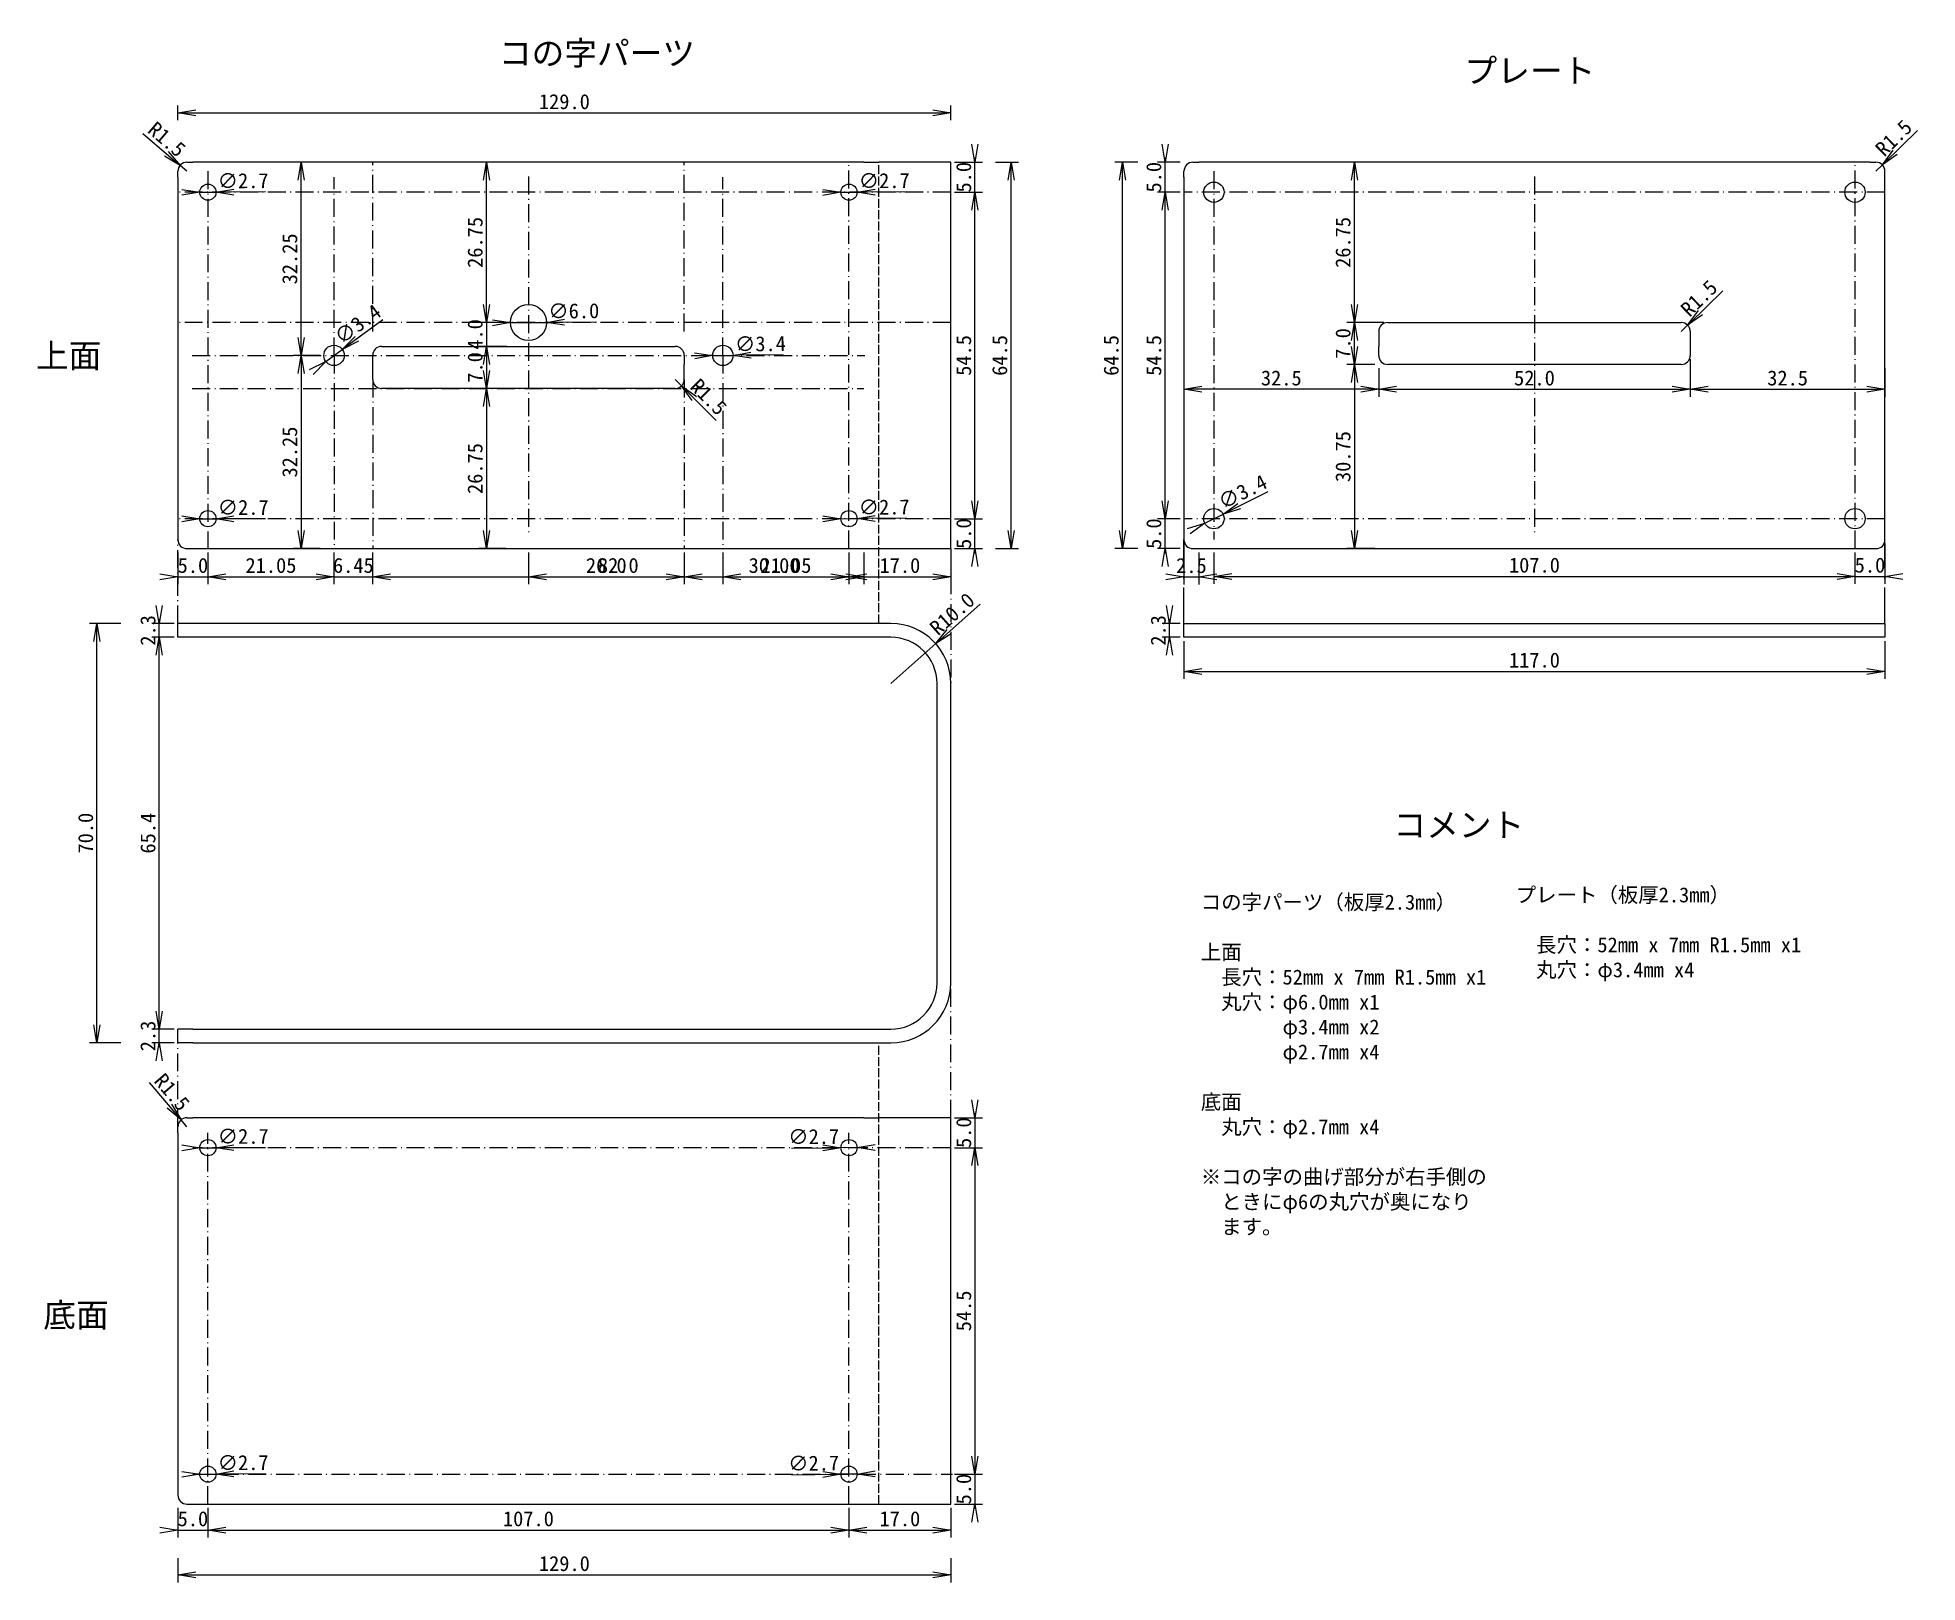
# Model space of a CAD drawing. Header units: millimetres. Extents: x 12 to 326, y -7 to 251.
import ezdxf

# ---------------------------------------------------------------- set-up
doc = ezdxf.new("R2010")
doc.units = ezdxf.units.MM
doc.linetypes.add('SXF_一点短鎖線', pattern=[9.25, 6, -1.5, 0.25, -1.5])
doc.linetypes.add('SXF_破線', pattern=[7.5, 6, -1.5])
doc.styles.add('寸法文字', font='')
doc.styles.add('ＭＳ ゴシック', font='')
doc.styles.get('寸法文字').set_extended_font_data('MS Gothic')
doc.styles.get('ＭＳ ゴシック').set_extended_font_data('MS Gothic')
doc.dimstyles.new('SXF-開矢印', dxfattribs={"dimscale": 0, "dimtxt": 2.5, "dimasz": 0.4, "dimexe": 1.25, "dimexo": 0.625, "dimtad": 1, "dimdec": 0, "dimzin": 1, "dimdsep": 46, "dimtxsty": '寸法文字', "dimblk": 'open_arrow', "dimcen": 2.5, "dimadec": 0, "dimazin": 0, "dimtfac": 1, "dimtdec": 0, "dimtix": 1, "dimtmove": 2, "dimatfit": 3, "dimldrblk": 'open_arrow', "dimfxl": 1.25, "dimarcsym": 0})

msp = doc.modelspace()

# ---------------------------------------------------------------- texts
at = {"attachment_point": 1, "style": 'ＭＳ ゴシック'}
for s, width, heights, insert, char_height in [('コの字パーツ', 43.90937, [0], (89.052, 250.573), 4), ('プレート', 67.70383, [0], (250.217, 247.631), 4), ('上面', 18.64308, [0], (11.782, 200.063), 4), ('コメント', 40.08627, [0], (238.359, 121.735), 4), ('コの字パーツ（板厚2.3mm）\\P\\P上面\\P\u3000長穴：52mm x 7mm R1.5mm x1\\P\u3000丸穴：φ6.0mm x1\\P\u3000\u3000\u3000\u3000φ3.4mm x2\\P\u3000\u3000\u3000\u3000φ2.7mm x4\\P\\P底面\\P\u3000丸穴：φ2.7mm x4\\P\\P※コの字の曲げ部分が右手側の\\P\u3000ときにφ6の丸穴が奥になり\\P\u3000ます。', 50.01826, [69.527], (206.198, 108.095), 2.5), ('プレート（板厚2.3mm）\\P\\P\u3000長穴：52mm x 7mm R1.5mm x1\\P\u3000丸穴：φ3.4mm x4', 53.11908, [0], (258.752, 109.311), 2.5), ('底面', 18.88839, [0], (13.008, 39.908), 4)]:
    msp.add_mtext_dynamic_manual_height_columns(s, width=width, gutter_width=12.5, heights=heights, dxfattribs=dict(at, insert=insert, char_height=char_height))

# ---------------------------------------------------------------- blocks, each defined once
blk = doc.blocks.new('*U18')
at = {"color": 0, "linetype": 'SXF_一点短鎖線', "ltscale": 0.5, "transparency": 16777216}
blk.add_line((-56.12, 0), (56.12, 0), dxfattribs=at)
blk = doc.blocks.new('*U19')
at = {"color": 0, "linetype": 'SXF_一点短鎖線', "ltscale": 0.5, "transparency": 16777216}
blk.add_line((0, 29.87), (0, -29.87), dxfattribs=at)
blk = doc.blocks.new('*U20')
at = {"color": 0, "linetype": 'SXF_一点短鎖線', "ltscale": 0.5, "transparency": 16777216}
blk.add_line((0, 29.87), (0, -29.87), dxfattribs=at)
blk = doc.blocks.new('open_arrow')
at = {"color": 0, "linetype": 'Continuous', "lineweight": -2}
for points in [[(-7.5, 1.25), (0, 0), (-7.5, -1.25)], [(0, 0), (-1, 0)]]:
    blk.add_lwpolyline(points, dxfattribs=at)
blk = doc.blocks.new('*D21')
at = {"color": 0, "lineweight": -2, "transparency": 16777216}
for p, q in [((35.48, 5.73), (35.48, 0.77)), ((40.48, 5.73), (40.48, 0.77)), ((35.08, 2.02), (34.68, 2.02)), ((35.48, 2.02), (40.48, 2.02)), ((40.88, 2.02), (41.28, 2.02))]:
    blk.add_line(p, q, dxfattribs=at)
at = {"layer": 'DEFPOINTS', "color": 0, "transparency": 16777216}
for p in [(35.48, 6.36), (40.48, 6.36), (40.48, 2.02)]:
    blk.add_point(p, dxfattribs=at)
at = {"color": 0, "lineweight": -2, "transparency": 16777216, "xscale": 0.4, "yscale": 0.4, "zscale": 0.4}
blk.add_blockref('open_arrow', (35.48, 2.02), dxfattribs=at)
at = {"color": 0, "lineweight": -2, "transparency": 16777216, "xscale": 0.4, "yscale": 0.4, "zscale": 0.4, "rotation": 180}
blk.add_blockref('open_arrow', (40.48, 2.02), dxfattribs=at)
at = {"color": 0, "transparency": 16777216, "insert": (37.98, 3.9), "char_height": 2.5, "attachment_point": 5, "style": '寸法文字'}
blk.add_mtext('5.0', dxfattribs=at)
blk = doc.blocks.new('*D22')
at = {"color": 0, "lineweight": -2, "transparency": 16777216}
for p, q in [((40.48, 5.73), (40.48, 0.77)), ((147.48, 5.73), (147.48, 0.77)), ((40.88, 2.02), (147.08, 2.02))]:
    blk.add_line(p, q, dxfattribs=at)
at = {"layer": 'DEFPOINTS', "color": 0, "transparency": 16777216}
for p in [(40.48, 6.36), (147.48, 6.36), (147.48, 2.02)]:
    blk.add_point(p, dxfattribs=at)
at = {"color": 0, "lineweight": -2, "transparency": 16777216, "xscale": 0.4, "yscale": 0.4, "zscale": 0.4, "rotation": 180}
blk.add_blockref('open_arrow', (40.48, 2.02), dxfattribs=at)
at = {"color": 0, "lineweight": -2, "transparency": 16777216, "xscale": 0.4, "yscale": 0.4, "zscale": 0.4}
blk.add_blockref('open_arrow', (147.48, 2.02), dxfattribs=at)
at = {"color": 0, "transparency": 16777216, "insert": (93.98, 3.9), "char_height": 2.5, "attachment_point": 5, "style": '寸法文字'}
blk.add_mtext('107.0', dxfattribs=at)
blk = doc.blocks.new('*D23')
at = {"color": 0, "lineweight": -2, "transparency": 16777216}
for p, q in [((147.48, 5.73), (147.48, 0.77)), ((164.48, 5.73), (164.48, 0.77)), ((147.88, 2.02), (164.08, 2.02))]:
    blk.add_line(p, q, dxfattribs=at)
at = {"layer": 'DEFPOINTS', "color": 0, "transparency": 16777216}
for p in [(147.48, 6.36), (164.48, 6.36), (164.48, 2.02)]:
    blk.add_point(p, dxfattribs=at)
at = {"color": 0, "lineweight": -2, "transparency": 16777216, "xscale": 0.4, "yscale": 0.4, "zscale": 0.4, "rotation": 180}
blk.add_blockref('open_arrow', (147.48, 2.02), dxfattribs=at)
at = {"color": 0, "lineweight": -2, "transparency": 16777216, "xscale": 0.4, "yscale": 0.4, "zscale": 0.4}
blk.add_blockref('open_arrow', (164.48, 2.02), dxfattribs=at)
at = {"color": 0, "transparency": 16777216, "insert": (155.98, 3.9), "char_height": 2.5, "attachment_point": 5, "style": '寸法文字'}
blk.add_mtext('17.0', dxfattribs=at)
blk = doc.blocks.new('*D25')
at = {"color": 0, "lineweight": -2, "transparency": 16777216}
for p, q in [((30.66, 76.72), (35.75, 70.8)), ((36.98, 69.36), (36.01, 70.5))]:
    blk.add_line(p, q, dxfattribs=at)
at = {"layer": 'DEFPOINTS', "color": 0, "transparency": 16777216}
for p in [(36.01, 70.5), (36.98, 69.36)]:
    blk.add_point(p, dxfattribs=at)
at = {"color": 0, "lineweight": -2, "transparency": 16777216, "xscale": 0.4, "yscale": 0.4, "zscale": 0.4, "rotation": 310.6779592453055}
blk.add_blockref('open_arrow', (36.01, 70.5), dxfattribs=at)
at = {"color": 0, "transparency": 16777216, "insert": (34.49, 75.13), "char_height": 2.5, "attachment_point": 5, "rotation": 310.678, "style": '寸法文字'}
blk.add_mtext('R1.5', dxfattribs=at)
blk = doc.blocks.new('*D26')
at = {"color": 0, "lineweight": -2, "transparency": 16777216}
for p, q in [((169.35, 156.57), (162.26, 150.27)), ((154.48, 143.36), (161.96, 150))]:
    blk.add_line(p, q, dxfattribs=at)
at = {"layer": 'DEFPOINTS', "color": 0, "transparency": 16777216}
for p in [(161.96, 150), (154.48, 143.36)]:
    blk.add_point(p, dxfattribs=at)
at = {"color": 0, "lineweight": -2, "transparency": 16777216, "xscale": 0.4, "yscale": 0.4, "zscale": 0.4, "rotation": 221.6259974848228}
blk.add_blockref('open_arrow', (161.96, 150), dxfattribs=at)
at = {"color": 0, "transparency": 16777216, "insert": (164.71, 154.95), "char_height": 2.5, "attachment_point": 5, "rotation": 41.626, "style": '寸法文字'}
blk.add_mtext('R10.0', dxfattribs=at)
blk = doc.blocks.new('*D27')
at = {"color": 0, "lineweight": -2, "transparency": 16777216}
for p, q in [((34.86, 85.66), (31.11, 85.66)), ((32.36, 86.06), (32.36, 86.46)), ((32.36, 83.36), (32.36, 85.66)), ((34.86, 83.36), (31.11, 83.36)), ((32.36, 82.96), (32.36, 82.56))]:
    blk.add_line(p, q, dxfattribs=at)
at = {"layer": 'DEFPOINTS', "color": 0, "transparency": 16777216}
for p in [(32.36, 85.66), (35.48, 85.66), (35.48, 83.36)]:
    blk.add_point(p, dxfattribs=at)
at = {"color": 0, "lineweight": -2, "transparency": 16777216, "xscale": 0.4, "yscale": 0.4, "zscale": 0.4}
for p, rotation in [((32.36, 85.66), 270), ((32.36, 83.36), 90)]:
    blk.add_blockref('open_arrow', p, dxfattribs=dict(at, rotation=rotation))
at = {"color": 0, "transparency": 16777216, "insert": (30.49, 84.51), "char_height": 2.5, "attachment_point": 5, "rotation": 90, "style": '寸法文字'}
blk.add_mtext('2.3', dxfattribs=at)
blk = doc.blocks.new('*D28')
at = {"color": 0, "lineweight": -2, "transparency": 16777216}
for p, q in [((200.99, 153.76), (200.99, 154.16)), ((202.77, 153.36), (199.74, 153.36)), ((202.77, 151.06), (199.74, 151.06)), ((200.99, 151.06), (200.99, 153.36)), ((200.99, 150.66), (200.99, 150.26))]:
    blk.add_line(p, q, dxfattribs=at)
at = {"layer": 'DEFPOINTS', "color": 0, "transparency": 16777216}
for p in [(200.99, 153.36), (203.39, 153.36), (203.39, 151.06)]:
    blk.add_point(p, dxfattribs=at)
at = {"color": 0, "lineweight": -2, "transparency": 16777216, "xscale": 0.4, "yscale": 0.4, "zscale": 0.4}
for p, rotation in [((200.99, 153.36), 270), ((200.99, 151.06), 90)]:
    blk.add_blockref('open_arrow', p, dxfattribs=dict(at, rotation=rotation))
at = {"color": 0, "transparency": 16777216, "insert": (199.11, 152.21), "char_height": 2.5, "attachment_point": 5, "rotation": 90, "style": '寸法文字'}
blk.add_mtext('2.3', dxfattribs=at)
blk = doc.blocks.new('*D30')
at = {"color": 0, "lineweight": -2, "transparency": 16777216}
for p, q in [((208.39, 165.23), (208.39, 159.97)), ((315.39, 165.23), (315.39, 159.97)), ((208.79, 161.22), (314.99, 161.22))]:
    blk.add_line(p, q, dxfattribs=at)
at = {"layer": 'DEFPOINTS', "color": 0, "transparency": 16777216}
for p in [(208.39, 165.86), (315.39, 165.86), (315.39, 161.22)]:
    blk.add_point(p, dxfattribs=at)
at = {"color": 0, "lineweight": -2, "transparency": 16777216, "xscale": 0.4, "yscale": 0.4, "zscale": 0.4, "rotation": 180}
blk.add_blockref('open_arrow', (208.39, 161.22), dxfattribs=at)
at = {"color": 0, "lineweight": -2, "transparency": 16777216, "xscale": 0.4, "yscale": 0.4, "zscale": 0.4}
blk.add_blockref('open_arrow', (315.39, 161.22), dxfattribs=at)
at = {"color": 0, "transparency": 16777216, "insert": (261.89, 163.09), "char_height": 2.5, "attachment_point": 5, "style": '寸法文字'}
blk.add_mtext('107.0', dxfattribs=at)
blk = doc.blocks.new('*D31')
at = {"color": 0, "lineweight": -2, "transparency": 16777216}
for p, q in [((320.39, 166.73), (320.39, 159.97)), ((315.39, 165.23), (315.39, 159.97)), ((314.99, 161.22), (314.59, 161.22)), ((315.39, 161.22), (320.39, 161.22)), ((320.79, 161.22), (321.19, 161.22))]:
    blk.add_line(p, q, dxfattribs=at)
at = {"layer": 'DEFPOINTS', "color": 0, "transparency": 16777216}
for p in [(320.39, 167.36), (315.39, 165.86), (320.39, 161.22)]:
    blk.add_point(p, dxfattribs=at)
at = {"color": 0, "lineweight": -2, "transparency": 16777216, "xscale": 0.4, "yscale": 0.4, "zscale": 0.4}
blk.add_blockref('open_arrow', (315.39, 161.22), dxfattribs=at)
at = {"color": 0, "lineweight": -2, "transparency": 16777216, "xscale": 0.4, "yscale": 0.4, "zscale": 0.4, "rotation": 180}
blk.add_blockref('open_arrow', (320.39, 161.22), dxfattribs=at)
at = {"color": 0, "transparency": 16777216, "insert": (317.89, 163.09), "char_height": 2.5, "attachment_point": 5, "style": '寸法文字'}
blk.add_mtext('5.0', dxfattribs=at)
blk = doc.blocks.new('*D32')
at = {"color": 0, "lineweight": -2, "transparency": 16777216}
for p, q in [((202.77, 170.86), (198.99, 170.86)), ((200.24, 171.26), (200.24, 171.66)), ((200.24, 165.86), (200.24, 170.86)), ((202.77, 165.86), (198.99, 165.86)), ((200.24, 165.46), (200.24, 165.06))]:
    blk.add_line(p, q, dxfattribs=at)
at = {"layer": 'DEFPOINTS', "color": 0, "transparency": 16777216}
for p in [(200.24, 170.86), (203.39, 170.86), (203.39, 165.86)]:
    blk.add_point(p, dxfattribs=at)
at = {"color": 0, "lineweight": -2, "transparency": 16777216, "xscale": 0.4, "yscale": 0.4, "zscale": 0.4}
for p, rotation in [((200.24, 170.86), 270), ((200.24, 165.86), 90)]:
    blk.add_blockref('open_arrow', p, dxfattribs=dict(at, rotation=rotation))
at = {"color": 0, "transparency": 16777216, "insert": (198.37, 168.36), "char_height": 2.5, "attachment_point": 5, "rotation": 90, "style": '寸法文字'}
blk.add_mtext('5.0', dxfattribs=at)
blk = doc.blocks.new('*D33')
at = {"color": 0, "lineweight": -2, "transparency": 16777216}
for p, q in [((202.77, 225.36), (198.99, 225.36)), ((200.24, 171.26), (200.24, 224.96)), ((202.77, 170.86), (198.99, 170.86))]:
    blk.add_line(p, q, dxfattribs=at)
at = {"layer": 'DEFPOINTS', "color": 0, "transparency": 16777216}
for p in [(200.24, 225.36), (203.39, 225.36), (203.39, 170.86)]:
    blk.add_point(p, dxfattribs=at)
at = {"color": 0, "lineweight": -2, "transparency": 16777216, "xscale": 0.4, "yscale": 0.4, "zscale": 0.4}
for p, rotation in [((200.24, 225.36), 90), ((200.24, 170.86), 270)]:
    blk.add_blockref('open_arrow', p, dxfattribs=dict(at, rotation=rotation))
at = {"color": 0, "transparency": 16777216, "insert": (198.37, 198.11), "char_height": 2.5, "attachment_point": 5, "rotation": 90, "style": '寸法文字'}
blk.add_mtext('54.5', dxfattribs=at)
blk = doc.blocks.new('*D34')
at = {"color": 0, "lineweight": -2, "transparency": 16777216}
for p, q in [((202.77, 230.36), (198.99, 230.36)), ((200.24, 230.76), (200.24, 231.16)), ((200.24, 225.36), (200.24, 230.36)), ((202.77, 225.36), (198.99, 225.36)), ((200.24, 224.96), (200.24, 224.56))]:
    blk.add_line(p, q, dxfattribs=at)
at = {"layer": 'DEFPOINTS', "color": 0, "transparency": 16777216}
for p in [(200.24, 230.36), (203.39, 230.36), (203.39, 225.36)]:
    blk.add_point(p, dxfattribs=at)
at = {"color": 0, "lineweight": -2, "transparency": 16777216, "xscale": 0.4, "yscale": 0.4, "zscale": 0.4}
for p, rotation in [((200.24, 230.36), 270), ((200.24, 225.36), 90)]:
    blk.add_blockref('open_arrow', p, dxfattribs=dict(at, rotation=rotation))
at = {"color": 0, "transparency": 16777216, "insert": (198.37, 227.86), "char_height": 2.5, "attachment_point": 5, "rotation": 90, "style": '寸法文字'}
blk.add_mtext('5.0', dxfattribs=at)
blk = doc.blocks.new('*D35')
at = {"color": 0, "lineweight": -2, "transparency": 16777216}
for p, q in [((203.39, 150.43), (203.39, 144.12)), ((320.39, 150.43), (320.39, 144.12)), ((203.79, 145.37), (319.99, 145.37))]:
    blk.add_line(p, q, dxfattribs=at)
at = {"layer": 'DEFPOINTS', "color": 0, "transparency": 16777216}
for p in [(203.39, 151.06), (320.39, 151.06), (320.39, 145.37)]:
    blk.add_point(p, dxfattribs=at)
at = {"color": 0, "lineweight": -2, "transparency": 16777216, "xscale": 0.4, "yscale": 0.4, "zscale": 0.4, "rotation": 180}
blk.add_blockref('open_arrow', (203.39, 145.37), dxfattribs=at)
at = {"color": 0, "lineweight": -2, "transparency": 16777216, "xscale": 0.4, "yscale": 0.4, "zscale": 0.4}
blk.add_blockref('open_arrow', (320.39, 145.37), dxfattribs=at)
at = {"color": 0, "transparency": 16777216, "insert": (261.89, 147.24), "char_height": 2.5, "attachment_point": 5, "style": '寸法文字'}
blk.add_mtext('117.0', dxfattribs=at)
blk = doc.blocks.new('*D36')
at = {"color": 0, "lineweight": -2, "transparency": 16777216}
for p, q in [((195.67, 230.36), (191.87, 230.36)), ((193.12, 166.26), (193.12, 229.96)), ((195.67, 165.86), (191.87, 165.86))]:
    blk.add_line(p, q, dxfattribs=at)
at = {"layer": 'DEFPOINTS', "color": 0, "transparency": 16777216}
for p in [(193.12, 230.36), (196.29, 230.36), (196.29, 165.86)]:
    blk.add_point(p, dxfattribs=at)
at = {"color": 0, "lineweight": -2, "transparency": 16777216, "xscale": 0.4, "yscale": 0.4, "zscale": 0.4}
for p, rotation in [((193.12, 230.36), 90), ((193.12, 165.86), 270)]:
    blk.add_blockref('open_arrow', p, dxfattribs=dict(at, rotation=rotation))
at = {"color": 0, "transparency": 16777216, "insert": (191.25, 198.11), "char_height": 2.5, "attachment_point": 5, "rotation": 90, "style": '寸法文字'}
blk.add_mtext('64.5', dxfattribs=at)
blk = doc.blocks.new('*D37')
at = {"color": 0, "lineweight": -2, "transparency": 16777216}
for p, q in [((325.81, 235.67), (320.25, 230.19)), ((318.89, 228.86), (319.96, 229.91))]:
    blk.add_line(p, q, dxfattribs=at)
at = {"layer": 'DEFPOINTS', "color": 0, "transparency": 16777216}
for p in [(319.96, 229.91), (318.89, 228.86)]:
    blk.add_point(p, dxfattribs=at)
at = {"color": 0, "lineweight": -2, "transparency": 16777216, "xscale": 0.4, "yscale": 0.4, "zscale": 0.4, "rotation": 224.5757850643785}
blk.add_blockref('open_arrow', (319.96, 229.91), dxfattribs=at)
at = {"color": 0, "transparency": 16777216, "insert": (321.85, 234.41), "char_height": 2.5, "attachment_point": 5, "rotation": 44.5758, "style": '寸法文字'}
blk.add_mtext('R1.5', dxfattribs=at)
blk = doc.blocks.new('*D39')
at = {"color": 0, "lineweight": -2, "transparency": 16777216}
for p, q in [((235.89, 195.98), (235.89, 191.21)), ((287.89, 197.48), (287.89, 191.21)), ((236.29, 192.46), (287.49, 192.46))]:
    blk.add_line(p, q, dxfattribs=at)
at = {"layer": 'DEFPOINTS', "color": 0, "transparency": 16777216}
for p in [(287.89, 198.11), (235.89, 196.61), (287.89, 192.46)]:
    blk.add_point(p, dxfattribs=at)
at = {"color": 0, "lineweight": -2, "transparency": 16777216, "xscale": 0.4, "yscale": 0.4, "zscale": 0.4, "rotation": 180}
blk.add_blockref('open_arrow', (235.89, 192.46), dxfattribs=at)
at = {"color": 0, "lineweight": -2, "transparency": 16777216, "xscale": 0.4, "yscale": 0.4, "zscale": 0.4}
blk.add_blockref('open_arrow', (287.89, 192.46), dxfattribs=at)
at = {"color": 0, "transparency": 16777216, "insert": (261.89, 194.33), "char_height": 2.5, "attachment_point": 5, "style": '寸法文字'}
blk.add_mtext('52.0', dxfattribs=at)
blk = doc.blocks.new('*D40')
at = {"color": 0, "lineweight": -2, "transparency": 16777216}
for p, q in [((287.89, 195.98), (287.89, 191.21)), ((320.39, 195.98), (320.39, 191.21)), ((288.29, 192.46), (319.99, 192.46))]:
    blk.add_line(p, q, dxfattribs=at)
at = {"layer": 'DEFPOINTS', "color": 0, "transparency": 16777216}
for p in [(287.89, 196.61), (320.39, 196.61), (320.39, 192.46)]:
    blk.add_point(p, dxfattribs=at)
at = {"color": 0, "lineweight": -2, "transparency": 16777216, "xscale": 0.4, "yscale": 0.4, "zscale": 0.4, "rotation": 180}
blk.add_blockref('open_arrow', (287.89, 192.46), dxfattribs=at)
at = {"color": 0, "lineweight": -2, "transparency": 16777216, "xscale": 0.4, "yscale": 0.4, "zscale": 0.4}
blk.add_blockref('open_arrow', (320.39, 192.46), dxfattribs=at)
at = {"color": 0, "transparency": 16777216, "insert": (304.14, 194.33), "char_height": 2.5, "attachment_point": 5, "style": '寸法文字'}
blk.add_mtext('32.5', dxfattribs=at)
blk = doc.blocks.new('*D41')
at = {"color": 0, "lineweight": -2, "transparency": 16777216}
for p, q in [((235.27, 196.61), (230.58, 196.61)), ((231.83, 196.21), (231.83, 166.26)), ((235.27, 165.86), (230.58, 165.86))]:
    blk.add_line(p, q, dxfattribs=at)
at = {"layer": 'DEFPOINTS', "color": 0, "transparency": 16777216}
for p in [(235.89, 196.61), (231.83, 165.86), (235.89, 165.86)]:
    blk.add_point(p, dxfattribs=at)
at = {"color": 0, "lineweight": -2, "transparency": 16777216, "xscale": 0.4, "yscale": 0.4, "zscale": 0.4}
for p, rotation in [((231.83, 196.61), 90), ((231.83, 165.86), 270)]:
    blk.add_blockref('open_arrow', p, dxfattribs=dict(at, rotation=rotation))
at = {"color": 0, "transparency": 16777216, "insert": (229.95, 181.23), "char_height": 2.5, "attachment_point": 5, "rotation": 90, "style": '寸法文字'}
blk.add_mtext('30.75', dxfattribs=at)
blk = doc.blocks.new('*D43')
at = {"color": 0, "lineweight": -2, "transparency": 16777216}
for p, q in [((235.27, 230.36), (230.58, 230.36)), ((231.83, 204.01), (231.83, 229.96)), ((235.27, 203.61), (230.58, 203.61))]:
    blk.add_line(p, q, dxfattribs=at)
at = {"layer": 'DEFPOINTS', "color": 0, "transparency": 16777216}
for p in [(231.83, 230.36), (235.89, 230.36), (235.89, 203.61)]:
    blk.add_point(p, dxfattribs=at)
at = {"color": 0, "lineweight": -2, "transparency": 16777216, "xscale": 0.4, "yscale": 0.4, "zscale": 0.4}
for p, rotation in [((231.83, 230.36), 90), ((231.83, 203.61), 270)]:
    blk.add_blockref('open_arrow', p, dxfattribs=dict(at, rotation=rotation))
at = {"color": 0, "transparency": 16777216, "insert": (229.95, 216.98), "char_height": 2.5, "attachment_point": 5, "rotation": 90, "style": '寸法文字'}
blk.add_mtext('26.75', dxfattribs=at)
blk = doc.blocks.new('*D44')
at = {"color": 0, "lineweight": -2, "transparency": 16777216}
for p, q in [((293.32, 208.91), (287.75, 203.44)), ((286.39, 202.11), (287.46, 203.16))]:
    blk.add_line(p, q, dxfattribs=at)
at = {"layer": 'DEFPOINTS', "color": 0, "transparency": 16777216}
for p in [(286.39, 202.11), (287.46, 203.16)]:
    blk.add_point(p, dxfattribs=at)
at = {"color": 0, "lineweight": -2, "transparency": 16777216, "xscale": 0.4, "yscale": 0.4, "zscale": 0.4, "rotation": 224.4623615843386}
blk.add_blockref('open_arrow', (287.46, 203.16), dxfattribs=at)
at = {"color": 0, "transparency": 16777216, "insert": (289.36, 207.65), "char_height": 2.5, "attachment_point": 5, "rotation": 44.4624, "style": '寸法文字'}
blk.add_mtext('R1.5', dxfattribs=at)
blk = doc.blocks.new('*D46')
at = {"color": 0, "lineweight": -2, "transparency": 16777216}
for p, q in [((35.48, 165.23), (35.48, 159.92)), ((40.48, 165.23), (40.48, 159.92)), ((35.08, 161.17), (34.68, 161.17)), ((35.48, 161.17), (40.48, 161.17)), ((40.88, 161.17), (41.28, 161.17))]:
    blk.add_line(p, q, dxfattribs=at)
at = {"layer": 'DEFPOINTS', "color": 0, "transparency": 16777216}
for p in [(35.48, 165.86), (40.48, 165.86), (40.48, 161.17)]:
    blk.add_point(p, dxfattribs=at)
at = {"color": 0, "lineweight": -2, "transparency": 16777216, "xscale": 0.4, "yscale": 0.4, "zscale": 0.4}
blk.add_blockref('open_arrow', (35.48, 161.17), dxfattribs=at)
at = {"color": 0, "lineweight": -2, "transparency": 16777216, "xscale": 0.4, "yscale": 0.4, "zscale": 0.4, "rotation": 180}
blk.add_blockref('open_arrow', (40.48, 161.17), dxfattribs=at)
at = {"color": 0, "transparency": 16777216, "insert": (37.98, 163.04), "char_height": 2.5, "attachment_point": 5, "style": '寸法文字'}
blk.add_mtext('5.0', dxfattribs=at)
blk = doc.blocks.new('*D48')
at = {"color": 0, "lineweight": -2, "transparency": 16777216}
for p, q in [((147.48, 165.23), (147.48, 159.92)), ((164.48, 165.23), (164.48, 159.92)), ((147.88, 161.17), (164.08, 161.17))]:
    blk.add_line(p, q, dxfattribs=at)
at = {"layer": 'DEFPOINTS', "color": 0, "transparency": 16777216}
for p in [(147.48, 165.86), (164.48, 165.86), (164.48, 161.17)]:
    blk.add_point(p, dxfattribs=at)
at = {"color": 0, "lineweight": -2, "transparency": 16777216, "xscale": 0.4, "yscale": 0.4, "zscale": 0.4, "rotation": 180}
blk.add_blockref('open_arrow', (147.48, 161.17), dxfattribs=at)
at = {"color": 0, "lineweight": -2, "transparency": 16777216, "xscale": 0.4, "yscale": 0.4, "zscale": 0.4}
blk.add_blockref('open_arrow', (164.48, 161.17), dxfattribs=at)
at = {"color": 0, "transparency": 16777216, "insert": (155.98, 163.04), "char_height": 2.5, "attachment_point": 5, "style": '寸法文字'}
blk.add_mtext('17.0', dxfattribs=at)
blk = doc.blocks.new('*D49')
at = {"color": 0, "lineweight": -2, "transparency": 16777216}
for p, q in [((35.48, -2.66), (35.48, -6.71)), ((164.48, -2.66), (164.48, -6.71)), ((35.88, -5.46), (164.08, -5.46))]:
    blk.add_line(p, q, dxfattribs=at)
at = {"layer": 'DEFPOINTS', "color": 0, "transparency": 16777216}
for p in [(35.48, -2.03), (164.48, -2.03), (164.48, -5.46)]:
    blk.add_point(p, dxfattribs=at)
at = {"color": 0, "lineweight": -2, "transparency": 16777216, "xscale": 0.4, "yscale": 0.4, "zscale": 0.4, "rotation": 180}
blk.add_blockref('open_arrow', (35.48, -5.46), dxfattribs=at)
at = {"color": 0, "lineweight": -2, "transparency": 16777216, "xscale": 0.4, "yscale": 0.4, "zscale": 0.4}
blk.add_blockref('open_arrow', (164.48, -5.46), dxfattribs=at)
at = {"color": 0, "transparency": 16777216, "insert": (99.98, -3.58), "char_height": 2.5, "attachment_point": 5, "style": '寸法文字'}
blk.add_mtext('129.0', dxfattribs=at)
blk = doc.blocks.new('*D59')
at = {"color": 0, "lineweight": -2, "transparency": 16777216}
for p, q in [((29.6, 235.15), (35.54, 230.09)), ((36.98, 228.86), (35.84, 229.83))]:
    blk.add_line(p, q, dxfattribs=at)
at = {"layer": 'DEFPOINTS', "color": 0, "transparency": 16777216}
for p in [(35.84, 229.83), (36.98, 228.86)]:
    blk.add_point(p, dxfattribs=at)
at = {"color": 0, "lineweight": -2, "transparency": 16777216, "xscale": 0.4, "yscale": 0.4, "zscale": 0.4, "rotation": 319.5889372307071}
blk.add_blockref('open_arrow', (35.84, 229.83), dxfattribs=at)
at = {"color": 0, "transparency": 16777216, "insert": (33.63, 234.18), "char_height": 2.5, "attachment_point": 5, "rotation": 319.5889, "style": '寸法文字'}
blk.add_mtext('R1.5', dxfattribs=at)
blk = doc.blocks.new('*D61')
at = {"color": 0, "lineweight": -2, "transparency": 16777216}
for p, q in [((217.41, 175.34), (210.27, 171.79)), ((206.51, 169.92), (206.15, 169.75)), ((206.87, 170.1), (209.91, 171.61))]:
    blk.add_line(p, q, dxfattribs=at)
at = {"layer": 'DEFPOINTS', "color": 0, "transparency": 16777216}
for p in [(206.87, 170.1), (209.91, 171.61)]:
    blk.add_point(p, dxfattribs=at)
at = {"color": 0, "lineweight": -2, "transparency": 16777216, "xscale": 0.4, "yscale": 0.4, "zscale": 0.4}
for p, rotation in [((209.91, 171.61), 206.4149073353809), ((206.87, 170.1), 26.41490733538089)]:
    blk.add_blockref('open_arrow', p, dxfattribs=dict(at, rotation=rotation))
at = {"color": 0, "transparency": 16777216, "insert": (213.19, 175.33), "char_height": 2.5, "attachment_point": 5, "rotation": 26.4149, "style": '寸法文字'}
blk.add_mtext('∅3.4', dxfattribs=at)
blk = doc.blocks.new('*D62')
at = {"color": 0, "lineweight": -2, "transparency": 16777216}
for p, q in [((38.73, 225.35), (38.33, 225.35)), ((39.13, 225.35), (41.83, 225.36)), ((50.1, 225.4), (42.23, 225.37))]:
    blk.add_line(p, q, dxfattribs=at)
at = {"layer": 'DEFPOINTS', "color": 0, "transparency": 16777216}
for p in [(39.13, 225.35), (41.83, 225.36)]:
    blk.add_point(p, dxfattribs=at)
at = {"color": 0, "lineweight": -2, "transparency": 16777216, "xscale": 0.4, "yscale": 0.4, "zscale": 0.4}
for p, rotation in [((39.13, 225.35), 0.2738070318285146), ((41.83, 225.36), 180.2738070318285)]:
    blk.add_blockref('open_arrow', p, dxfattribs=dict(at, rotation=rotation))
at = {"color": 0, "transparency": 16777216, "insert": (46.36, 227.26), "char_height": 2.5, "attachment_point": 5, "rotation": 0.2738, "style": '寸法文字'}
blk.add_mtext('∅2.7', dxfattribs=at)
blk = doc.blocks.new('*D63')
at = {"color": 0, "lineweight": -2, "transparency": 16777216}
for p, q in [((145.73, 225.35), (145.33, 225.35)), ((146.13, 225.35), (148.83, 225.37)), ((157.1, 225.41), (149.23, 225.37))]:
    blk.add_line(p, q, dxfattribs=at)
at = {"layer": 'DEFPOINTS', "color": 0, "transparency": 16777216}
for p in [(146.13, 225.35), (148.83, 225.37)]:
    blk.add_point(p, dxfattribs=at)
at = {"color": 0, "lineweight": -2, "transparency": 16777216, "xscale": 0.4, "yscale": 0.4, "zscale": 0.4}
for p, rotation in [((146.13, 225.35), 0.3299890125083671), ((148.83, 225.37), 180.3299890125084)]:
    blk.add_blockref('open_arrow', p, dxfattribs=dict(at, rotation=rotation))
at = {"color": 0, "transparency": 16777216, "insert": (153.36, 227.27), "char_height": 2.5, "attachment_point": 5, "rotation": 0.33, "style": '寸法文字'}
blk.add_mtext('∅2.7', dxfattribs=at)
blk = doc.blocks.new('*D64')
at = {"color": 0, "lineweight": -2, "transparency": 16777216}
for p, q in [((38.73, 170.86), (38.33, 170.86)), ((39.13, 170.86), (41.83, 170.86)), ((50.1, 170.86), (42.23, 170.86))]:
    blk.add_line(p, q, dxfattribs=at)
at = {"layer": 'DEFPOINTS', "color": 0, "transparency": 16777216}
for p in [(39.13, 170.86), (41.83, 170.86)]:
    blk.add_point(p, dxfattribs=at)
at = {"color": 0, "lineweight": -2, "transparency": 16777216, "xscale": 0.4, "yscale": 0.4, "zscale": 0.4}
for p, rotation in [((39.13, 170.86), 359.9940938246546), ((41.83, 170.86), 179.9940938246546)]:
    blk.add_blockref('open_arrow', p, dxfattribs=dict(at, rotation=rotation))
at = {"color": 0, "transparency": 16777216, "insert": (46.37, 172.73), "char_height": 2.5, "attachment_point": 5, "rotation": 359.9941, "style": '寸法文字'}
blk.add_mtext('∅2.7', dxfattribs=at)
blk = doc.blocks.new('*D65')
at = {"color": 0, "lineweight": -2, "transparency": 16777216}
for p, q in [((145.73, 170.84), (145.33, 170.84)), ((146.13, 170.85), (148.83, 170.87)), ((157.1, 170.93), (149.23, 170.87))]:
    blk.add_line(p, q, dxfattribs=at)
at = {"layer": 'DEFPOINTS', "color": 0, "transparency": 16777216}
for p in [(146.13, 170.85), (148.83, 170.87)]:
    blk.add_point(p, dxfattribs=at)
at = {"color": 0, "lineweight": -2, "transparency": 16777216, "xscale": 0.4, "yscale": 0.4, "zscale": 0.4}
for p, rotation in [((146.13, 170.85), 0.4532673042640134), ((148.83, 170.87), 180.453267304264)]:
    blk.add_blockref('open_arrow', p, dxfattribs=dict(at, rotation=rotation))
at = {"color": 0, "transparency": 16777216, "insert": (153.35, 172.78), "char_height": 2.5, "attachment_point": 5, "rotation": 0.4533, "style": '寸法文字'}
blk.add_mtext('∅2.7', dxfattribs=at)
blk = doc.blocks.new('*D68')
at = {"color": 0, "lineweight": -2, "transparency": 16777216}
for p, q in [((165.11, 170.86), (169.76, 170.86)), ((168.51, 171.26), (168.51, 171.66)), ((168.51, 165.86), (168.51, 170.86)), ((165.11, 165.86), (169.76, 165.86)), ((168.51, 165.46), (168.51, 165.06))]:
    blk.add_line(p, q, dxfattribs=at)
at = {"layer": 'DEFPOINTS', "color": 0, "transparency": 16777216}
for p in [(164.48, 170.86), (168.51, 170.86), (164.48, 165.86)]:
    blk.add_point(p, dxfattribs=at)
at = {"color": 0, "lineweight": -2, "transparency": 16777216, "xscale": 0.4, "yscale": 0.4, "zscale": 0.4}
for p, rotation in [((168.51, 170.86), 270), ((168.51, 165.86), 90)]:
    blk.add_blockref('open_arrow', p, dxfattribs=dict(at, rotation=rotation))
at = {"color": 0, "transparency": 16777216, "insert": (166.64, 168.36), "char_height": 2.5, "attachment_point": 5, "rotation": 90, "style": '寸法文字'}
blk.add_mtext('5.0', dxfattribs=at)
blk = doc.blocks.new('*D69')
at = {"color": 0, "lineweight": -2, "transparency": 16777216}
for p, q in [((165.11, 225.36), (169.76, 225.36)), ((168.51, 171.26), (168.51, 224.96)), ((165.11, 170.86), (169.76, 170.86))]:
    blk.add_line(p, q, dxfattribs=at)
at = {"layer": 'DEFPOINTS', "color": 0, "transparency": 16777216}
for p in [(164.48, 225.36), (168.51, 225.36), (164.48, 170.86)]:
    blk.add_point(p, dxfattribs=at)
at = {"color": 0, "lineweight": -2, "transparency": 16777216, "xscale": 0.4, "yscale": 0.4, "zscale": 0.4}
for p, rotation in [((168.51, 225.36), 90), ((168.51, 170.86), 270)]:
    blk.add_blockref('open_arrow', p, dxfattribs=dict(at, rotation=rotation))
at = {"color": 0, "transparency": 16777216, "insert": (166.64, 198.11), "char_height": 2.5, "attachment_point": 5, "rotation": 90, "style": '寸法文字'}
blk.add_mtext('54.5', dxfattribs=at)
blk = doc.blocks.new('*D70')
at = {"color": 0, "lineweight": -2, "transparency": 16777216}
for p, q in [((165.11, 230.36), (169.76, 230.36)), ((168.51, 230.76), (168.51, 231.16)), ((168.51, 225.36), (168.51, 230.36)), ((165.11, 225.36), (169.76, 225.36)), ((168.51, 224.96), (168.51, 224.56))]:
    blk.add_line(p, q, dxfattribs=at)
at = {"layer": 'DEFPOINTS', "color": 0, "transparency": 16777216}
for p in [(164.48, 230.36), (168.51, 230.36), (164.48, 225.36)]:
    blk.add_point(p, dxfattribs=at)
at = {"color": 0, "lineweight": -2, "transparency": 16777216, "xscale": 0.4, "yscale": 0.4, "zscale": 0.4}
for p, rotation in [((168.51, 230.36), 270), ((168.51, 225.36), 90)]:
    blk.add_blockref('open_arrow', p, dxfattribs=dict(at, rotation=rotation))
at = {"color": 0, "transparency": 16777216, "insert": (166.64, 227.86), "char_height": 2.5, "attachment_point": 5, "rotation": 90, "style": '寸法文字'}
blk.add_mtext('5.0', dxfattribs=at)
blk = doc.blocks.new('*D71')
at = {"color": 0, "lineweight": -2, "transparency": 16777216}
for p, q in [((165.11, 70.86), (169.76, 70.86)), ((168.51, 71.26), (168.51, 71.66)), ((168.51, 70.86), (168.51, 65.86)), ((165.11, 65.86), (169.76, 65.86)), ((168.51, 65.46), (168.51, 65.06))]:
    blk.add_line(p, q, dxfattribs=at)
at = {"layer": 'DEFPOINTS', "color": 0, "transparency": 16777216}
for p in [(164.48, 70.86), (164.48, 65.86), (168.51, 65.86)]:
    blk.add_point(p, dxfattribs=at)
at = {"color": 0, "lineweight": -2, "transparency": 16777216, "xscale": 0.4, "yscale": 0.4, "zscale": 0.4}
for p, rotation in [((168.51, 70.86), 270), ((168.51, 65.86), 90)]:
    blk.add_blockref('open_arrow', p, dxfattribs=dict(at, rotation=rotation))
at = {"color": 0, "transparency": 16777216, "insert": (166.64, 68.36), "char_height": 2.5, "attachment_point": 5, "rotation": 90, "style": '寸法文字'}
blk.add_mtext('5.0', dxfattribs=at)
blk = doc.blocks.new('*D72')
at = {"color": 0, "lineweight": -2, "transparency": 16777216}
for p, q in [((165.11, 65.86), (169.76, 65.86)), ((168.51, 65.46), (168.51, 11.76)), ((165.11, 11.36), (169.76, 11.36))]:
    blk.add_line(p, q, dxfattribs=at)
at = {"layer": 'DEFPOINTS', "color": 0, "transparency": 16777216}
for p in [(164.48, 65.86), (164.48, 11.36), (168.51, 11.36)]:
    blk.add_point(p, dxfattribs=at)
at = {"color": 0, "lineweight": -2, "transparency": 16777216, "xscale": 0.4, "yscale": 0.4, "zscale": 0.4}
for p, rotation in [((168.51, 65.86), 90), ((168.51, 11.36), 270)]:
    blk.add_blockref('open_arrow', p, dxfattribs=dict(at, rotation=rotation))
at = {"color": 0, "transparency": 16777216, "insert": (166.64, 38.61), "char_height": 2.5, "attachment_point": 5, "rotation": 90, "style": '寸法文字'}
blk.add_mtext('54.5', dxfattribs=at)
blk = doc.blocks.new('*D73')
at = {"color": 0, "lineweight": -2, "transparency": 16777216}
for p, q in [((165.11, 11.36), (169.76, 11.36)), ((168.51, 11.76), (168.51, 12.16)), ((168.51, 11.36), (168.51, 6.36)), ((165.11, 6.36), (169.76, 6.36)), ((168.51, 5.96), (168.51, 5.56))]:
    blk.add_line(p, q, dxfattribs=at)
at = {"layer": 'DEFPOINTS', "color": 0, "transparency": 16777216}
for p in [(164.48, 11.36), (164.48, 6.36), (168.51, 6.36)]:
    blk.add_point(p, dxfattribs=at)
at = {"color": 0, "lineweight": -2, "transparency": 16777216, "xscale": 0.4, "yscale": 0.4, "zscale": 0.4}
for p, rotation in [((168.51, 11.36), 270), ((168.51, 6.36), 90)]:
    blk.add_blockref('open_arrow', p, dxfattribs=dict(at, rotation=rotation))
at = {"color": 0, "transparency": 16777216, "insert": (166.64, 8.86), "char_height": 2.5, "attachment_point": 5, "rotation": 90, "style": '寸法文字'}
blk.add_mtext('5.0', dxfattribs=at)
blk = doc.blocks.new('*D74')
at = {"color": 0, "lineweight": -2, "transparency": 16777216}
for p, q in [((34.86, 151.06), (31.11, 151.06)), ((32.36, 86.06), (32.36, 150.66)), ((34.86, 85.66), (31.11, 85.66))]:
    blk.add_line(p, q, dxfattribs=at)
at = {"layer": 'DEFPOINTS', "color": 0, "transparency": 16777216}
for p in [(32.36, 151.06), (35.48, 151.06), (35.48, 85.66)]:
    blk.add_point(p, dxfattribs=at)
at = {"color": 0, "lineweight": -2, "transparency": 16777216, "xscale": 0.4, "yscale": 0.4, "zscale": 0.4}
for p, rotation in [((32.36, 151.06), 90), ((32.36, 85.66), 270)]:
    blk.add_blockref('open_arrow', p, dxfattribs=dict(at, rotation=rotation))
at = {"color": 0, "transparency": 16777216, "insert": (30.49, 118.36), "char_height": 2.5, "attachment_point": 5, "rotation": 90, "style": '寸法文字'}
blk.add_mtext('65.4', dxfattribs=at)
blk = doc.blocks.new('*D75')
at = {"color": 0, "lineweight": -2, "transparency": 16777216}
for p, q in [((32.36, 153.76), (32.36, 154.16)), ((34.86, 153.36), (31.11, 153.36)), ((34.86, 151.06), (31.11, 151.06)), ((32.36, 151.06), (32.36, 153.36)), ((32.36, 150.66), (32.36, 150.26))]:
    blk.add_line(p, q, dxfattribs=at)
at = {"layer": 'DEFPOINTS', "color": 0, "transparency": 16777216}
for p in [(32.36, 153.36), (35.48, 153.36), (35.48, 151.06)]:
    blk.add_point(p, dxfattribs=at)
at = {"color": 0, "lineweight": -2, "transparency": 16777216, "xscale": 0.4, "yscale": 0.4, "zscale": 0.4}
for p, rotation in [((32.36, 153.36), 270), ((32.36, 151.06), 90)]:
    blk.add_blockref('open_arrow', p, dxfattribs=dict(at, rotation=rotation))
at = {"color": 0, "transparency": 16777216, "insert": (30.49, 152.21), "char_height": 2.5, "attachment_point": 5, "rotation": 90, "style": '寸法文字'}
blk.add_mtext('2.3', dxfattribs=at)
blk = doc.blocks.new('*D78')
at = {"color": 0, "lineweight": -2, "transparency": 16777216}
for p, q in [((124.33, 198.09), (123.93, 198.08)), ((124.73, 198.09), (128.13, 198.12)), ((136.5, 198.2), (128.53, 198.13))]:
    blk.add_line(p, q, dxfattribs=at)
at = {"layer": 'DEFPOINTS', "color": 0, "transparency": 16777216}
for p in [(124.73, 198.09), (128.13, 198.12)]:
    blk.add_point(p, dxfattribs=at)
at = {"color": 0, "lineweight": -2, "transparency": 16777216, "xscale": 0.4, "yscale": 0.4, "zscale": 0.4}
for p, rotation in [((124.73, 198.09), 0.5456689581952912), ((128.13, 198.12), 180.5456689581953)]:
    blk.add_blockref('open_arrow', p, dxfattribs=dict(at, rotation=rotation))
at = {"color": 0, "transparency": 16777216, "insert": (132.7, 200.04), "char_height": 2.5, "attachment_point": 5, "rotation": 0.5457, "style": '寸法文字'}
blk.add_mtext('∅3.4', dxfattribs=at)
blk = doc.blocks.new('*D79')
at = {"color": 0, "lineweight": -2, "transparency": 16777216}
for p, q in [((90.58, 203.58), (90.18, 203.58)), ((90.98, 203.59), (96.98, 203.63)), ((105.34, 203.69), (97.38, 203.63))]:
    blk.add_line(p, q, dxfattribs=at)
at = {"layer": 'DEFPOINTS', "color": 0, "transparency": 16777216}
for p in [(90.98, 203.59), (96.98, 203.63)]:
    blk.add_point(p, dxfattribs=at)
at = {"color": 0, "lineweight": -2, "transparency": 16777216, "xscale": 0.4, "yscale": 0.4, "zscale": 0.4}
for p, rotation in [((90.98, 203.59), 0.3894244937184865), ((96.98, 203.63), 180.3894244937185)]:
    blk.add_blockref('open_arrow', p, dxfattribs=dict(at, rotation=rotation))
at = {"color": 0, "transparency": 16777216, "insert": (101.55, 205.53), "char_height": 2.5, "attachment_point": 5, "rotation": 0.3894, "style": '寸法文字'}
blk.add_mtext('∅6.0', dxfattribs=at)
blk = doc.blocks.new('*D81')
at = {"color": 0, "lineweight": -2, "transparency": 16777216}
for p, q in [((90.23, 199.61), (85.71, 199.61)), ((86.96, 199.21), (86.96, 193.01)), ((90.23, 192.61), (85.71, 192.61))]:
    blk.add_line(p, q, dxfattribs=at)
at = {"layer": 'DEFPOINTS', "color": 0, "transparency": 16777216}
for p in [(90.86, 199.61), (86.96, 192.61), (90.86, 192.61)]:
    blk.add_point(p, dxfattribs=at)
at = {"color": 0, "lineweight": -2, "transparency": 16777216, "xscale": 0.4, "yscale": 0.4, "zscale": 0.4}
for p, rotation in [((86.96, 199.61), 90), ((86.96, 192.61), 270)]:
    blk.add_blockref('open_arrow', p, dxfattribs=dict(at, rotation=rotation))
at = {"color": 0, "transparency": 16777216, "insert": (85.09, 196.11), "char_height": 2.5, "attachment_point": 5, "rotation": 90, "style": '寸法文字'}
blk.add_mtext('7.0', dxfattribs=at)
blk = doc.blocks.new('*D82')
at = {"color": 0, "lineweight": -2, "transparency": 16777216}
for p, q in [((90.23, 192.61), (85.71, 192.61)), ((86.96, 192.21), (86.96, 166.26)), ((90.23, 165.86), (85.71, 165.86))]:
    blk.add_line(p, q, dxfattribs=at)
at = {"layer": 'DEFPOINTS', "color": 0, "transparency": 16777216}
for p in [(90.86, 192.61), (86.96, 165.86), (90.86, 165.86)]:
    blk.add_point(p, dxfattribs=at)
at = {"color": 0, "lineweight": -2, "transparency": 16777216, "xscale": 0.4, "yscale": 0.4, "zscale": 0.4}
for p, rotation in [((86.96, 192.61), 90), ((86.96, 165.86), 270)]:
    blk.add_blockref('open_arrow', p, dxfattribs=dict(at, rotation=rotation))
at = {"color": 0, "transparency": 16777216, "insert": (85.09, 179.23), "char_height": 2.5, "attachment_point": 5, "rotation": 90, "style": '寸法文字'}
blk.add_mtext('26.75', dxfattribs=at)
blk = doc.blocks.new('*D83')
at = {"color": 0, "lineweight": -2, "transparency": 16777216}
for p, q in [((86.96, 204.01), (86.96, 204.41)), ((90.36, 203.61), (85.71, 203.61)), ((86.96, 203.61), (86.96, 199.61)), ((90.36, 199.61), (85.71, 199.61)), ((86.96, 199.21), (86.96, 198.81))]:
    blk.add_line(p, q, dxfattribs=at)
at = {"layer": 'DEFPOINTS', "color": 0, "transparency": 16777216}
for p in [(90.98, 203.61), (86.96, 199.61), (90.98, 199.61)]:
    blk.add_point(p, dxfattribs=at)
at = {"color": 0, "lineweight": -2, "transparency": 16777216, "xscale": 0.4, "yscale": 0.4, "zscale": 0.4}
for p, rotation in [((86.96, 203.61), 270), ((86.96, 199.61), 90)]:
    blk.add_blockref('open_arrow', p, dxfattribs=dict(at, rotation=rotation))
at = {"color": 0, "transparency": 16777216, "insert": (85.09, 201.61), "char_height": 2.5, "attachment_point": 5, "rotation": 90, "style": '寸法文字'}
blk.add_mtext('4.0', dxfattribs=at)
blk = doc.blocks.new('*D84')
at = {"color": 0, "lineweight": -2, "transparency": 16777216}
for p, q in [((90.23, 230.36), (85.71, 230.36)), ((86.96, 204.01), (86.96, 229.96)), ((90.23, 203.61), (85.71, 203.61))]:
    blk.add_line(p, q, dxfattribs=at)
at = {"layer": 'DEFPOINTS', "color": 0, "transparency": 16777216}
for p in [(86.96, 230.36), (90.86, 230.36), (90.86, 203.61)]:
    blk.add_point(p, dxfattribs=at)
at = {"color": 0, "lineweight": -2, "transparency": 16777216, "xscale": 0.4, "yscale": 0.4, "zscale": 0.4}
for p, rotation in [((86.96, 230.36), 90), ((86.96, 203.61), 270)]:
    blk.add_blockref('open_arrow', p, dxfattribs=dict(at, rotation=rotation))
at = {"color": 0, "transparency": 16777216, "insert": (85.09, 216.98), "char_height": 2.5, "attachment_point": 5, "rotation": 90, "style": '寸法文字'}
blk.add_mtext('26.75', dxfattribs=at)
blk = doc.blocks.new('*D85')
at = {"color": 0, "lineweight": -2, "transparency": 16777216}
for p, q in [((69.67, 204.05), (63.23, 199.35)), ((60.16, 197.11), (62.91, 199.11)), ((59.84, 196.87), (59.52, 196.63))]:
    blk.add_line(p, q, dxfattribs=at)
at = {"layer": 'DEFPOINTS', "color": 0, "transparency": 16777216}
for p in [(62.91, 199.11), (60.16, 197.11)]:
    blk.add_point(p, dxfattribs=at)
at = {"color": 0, "lineweight": -2, "transparency": 16777216, "xscale": 0.4, "yscale": 0.4, "zscale": 0.4}
for p, rotation in [((62.91, 199.11), 216.1415125709194), ((60.16, 197.11), 36.14151257091938)]:
    blk.add_blockref('open_arrow', p, dxfattribs=dict(at, rotation=rotation))
at = {"color": 0, "transparency": 16777216, "insert": (65.5, 203.33), "char_height": 2.5, "attachment_point": 5, "rotation": 36.1415, "style": '寸法文字'}
blk.add_mtext('∅3.4', dxfattribs=at)
blk = doc.blocks.new('*D86')
at = {"color": 0, "lineweight": -2, "transparency": 16777216}
for p, q in [((59.21, 198.11), (54.78, 198.11)), ((56.03, 197.71), (56.03, 166.26)), ((59.21, 165.86), (54.78, 165.86))]:
    blk.add_line(p, q, dxfattribs=at)
at = {"layer": 'DEFPOINTS', "color": 0, "transparency": 16777216}
for p in [(59.83, 198.11), (56.03, 165.86), (59.83, 165.86)]:
    blk.add_point(p, dxfattribs=at)
at = {"color": 0, "lineweight": -2, "transparency": 16777216, "xscale": 0.4, "yscale": 0.4, "zscale": 0.4}
for p, rotation in [((56.03, 198.11), 90), ((56.03, 165.86), 270)]:
    blk.add_blockref('open_arrow', p, dxfattribs=dict(at, rotation=rotation))
at = {"color": 0, "transparency": 16777216, "insert": (54.16, 181.98), "char_height": 2.5, "attachment_point": 5, "rotation": 90, "style": '寸法文字'}
blk.add_mtext('32.25', dxfattribs=at)
blk = doc.blocks.new('*D87')
at = {"color": 0, "lineweight": -2, "transparency": 16777216}
for p, q in [((59.21, 230.36), (54.78, 230.36)), ((56.03, 198.51), (56.03, 229.96)), ((59.21, 198.11), (54.78, 198.11))]:
    blk.add_line(p, q, dxfattribs=at)
at = {"layer": 'DEFPOINTS', "color": 0, "transparency": 16777216}
for p in [(56.03, 230.36), (59.83, 230.36), (59.83, 198.11)]:
    blk.add_point(p, dxfattribs=at)
at = {"color": 0, "lineweight": -2, "transparency": 16777216, "xscale": 0.4, "yscale": 0.4, "zscale": 0.4}
for p, rotation in [((56.03, 230.36), 90), ((56.03, 198.11), 270)]:
    blk.add_blockref('open_arrow', p, dxfattribs=dict(at, rotation=rotation))
at = {"color": 0, "transparency": 16777216, "insert": (54.16, 214.23), "char_height": 2.5, "attachment_point": 5, "rotation": 90, "style": '寸法文字'}
blk.add_mtext('32.25', dxfattribs=at)
blk = doc.blocks.new('*D88')
at = {"color": 0, "lineweight": -2, "transparency": 16777216}
for p, q in [((118.48, 194.11), (119.54, 193.04)), ((125.33, 187.23), (119.82, 192.76))]:
    blk.add_line(p, q, dxfattribs=at)
at = {"layer": 'DEFPOINTS', "color": 0, "transparency": 16777216}
for p in [(118.48, 194.11), (119.54, 193.04)]:
    blk.add_point(p, dxfattribs=at)
at = {"color": 0, "lineweight": -2, "transparency": 16777216, "xscale": 0.4, "yscale": 0.4, "zscale": 0.4, "rotation": 134.8274019042142}
blk.add_blockref('open_arrow', (119.54, 193.04), dxfattribs=at)
at = {"color": 0, "transparency": 16777216, "insert": (124.05, 191.17), "char_height": 2.5, "attachment_point": 5, "rotation": 314.8274, "style": '寸法文字'}
blk.add_mtext('R1.5', dxfattribs=at)
blk = doc.blocks.new('*D92')
at = {"color": 0, "lineweight": -2, "transparency": 16777216}
for p, q in [((93.98, 165.23), (93.98, 159.92)), ((119.98, 165.23), (119.98, 159.92)), ((94.38, 161.17), (119.58, 161.17))]:
    blk.add_line(p, q, dxfattribs=at)
at = {"layer": 'DEFPOINTS', "color": 0, "transparency": 16777216}
for p in [(93.98, 165.86), (119.98, 165.86), (119.98, 161.17)]:
    blk.add_point(p, dxfattribs=at)
at = {"color": 0, "lineweight": -2, "transparency": 16777216, "xscale": 0.4, "yscale": 0.4, "zscale": 0.4, "rotation": 180}
blk.add_blockref('open_arrow', (93.98, 161.17), dxfattribs=at)
at = {"color": 0, "lineweight": -2, "transparency": 16777216, "xscale": 0.4, "yscale": 0.4, "zscale": 0.4}
blk.add_blockref('open_arrow', (119.98, 161.17), dxfattribs=at)
at = {"color": 0, "transparency": 16777216, "insert": (106.98, 163.04), "char_height": 2.5, "attachment_point": 5, "style": '寸法文字'}
blk.add_mtext('26.0', dxfattribs=at)
blk = doc.blocks.new('*D95')
at = {"color": 0, "lineweight": -2, "transparency": 16777216}
for p, q in [((35.48, 237.36), (35.48, 239.84)), ((35.88, 238.59), (164.08, 238.59)), ((164.48, 237.36), (164.48, 239.84))]:
    blk.add_line(p, q, dxfattribs=at)
at = {"layer": 'DEFPOINTS', "color": 0, "transparency": 16777216}
for p in [(164.48, 238.59), (35.48, 236.73), (164.48, 236.73)]:
    blk.add_point(p, dxfattribs=at)
at = {"color": 0, "lineweight": -2, "transparency": 16777216, "xscale": 0.4, "yscale": 0.4, "zscale": 0.4, "rotation": 180}
blk.add_blockref('open_arrow', (35.48, 238.59), dxfattribs=at)
at = {"color": 0, "lineweight": -2, "transparency": 16777216, "xscale": 0.4, "yscale": 0.4, "zscale": 0.4}
blk.add_blockref('open_arrow', (164.48, 238.59), dxfattribs=at)
at = {"color": 0, "transparency": 16777216, "insert": (99.98, 240.46), "char_height": 2.5, "attachment_point": 5, "style": '寸法文字'}
blk.add_mtext('129.0', dxfattribs=at)
blk = doc.blocks.new('*D96')
at = {"color": 0, "lineweight": -2, "transparency": 16777216}
for p, q in [((171.91, 230.36), (175.79, 230.36)), ((174.54, 166.26), (174.54, 229.96)), ((171.91, 165.86), (175.79, 165.86))]:
    blk.add_line(p, q, dxfattribs=at)
at = {"layer": 'DEFPOINTS', "color": 0, "transparency": 16777216}
for p in [(171.28, 230.36), (174.54, 230.36), (171.28, 165.86)]:
    blk.add_point(p, dxfattribs=at)
at = {"color": 0, "lineweight": -2, "transparency": 16777216, "xscale": 0.4, "yscale": 0.4, "zscale": 0.4}
for p, rotation in [((174.54, 230.36), 90), ((174.54, 165.86), 270)]:
    blk.add_blockref('open_arrow', p, dxfattribs=dict(at, rotation=rotation))
at = {"color": 0, "transparency": 16777216, "insert": (172.66, 198.11), "char_height": 2.5, "attachment_point": 5, "rotation": 90, "style": '寸法文字'}
blk.add_mtext('64.5', dxfattribs=at)
blk = doc.blocks.new('*D97')
at = {"color": 0, "lineweight": -2, "transparency": 16777216}
for p, q in [((38.73, 11.35), (38.33, 11.34)), ((39.13, 11.35), (41.83, 11.37)), ((50.1, 11.42), (42.23, 11.37))]:
    blk.add_line(p, q, dxfattribs=at)
at = {"layer": 'DEFPOINTS', "color": 0, "transparency": 16777216}
for p in [(39.13, 11.35), (41.83, 11.37)]:
    blk.add_point(p, dxfattribs=at)
at = {"color": 0, "lineweight": -2, "transparency": 16777216, "xscale": 0.4, "yscale": 0.4, "zscale": 0.4}
for p, rotation in [((39.13, 11.35), 0.3477333100073121), ((41.83, 11.37), 180.3477333100073)]:
    blk.add_blockref('open_arrow', p, dxfattribs=dict(at, rotation=rotation))
at = {"color": 0, "transparency": 16777216, "insert": (46.36, 13.27), "char_height": 2.5, "attachment_point": 5, "rotation": 0.3477, "style": '寸法文字'}
blk.add_mtext('∅2.7', dxfattribs=at)
blk = doc.blocks.new('*D98')
at = {"color": 0, "lineweight": -2, "transparency": 16777216}
for p, q in [((38.73, 65.86), (38.33, 65.86)), ((39.13, 65.86), (41.83, 65.86)), ((50.1, 65.86), (42.23, 65.86))]:
    blk.add_line(p, q, dxfattribs=at)
at = {"layer": 'DEFPOINTS', "color": 0, "transparency": 16777216}
for p in [(39.13, 65.86), (41.83, 65.86)]:
    blk.add_point(p, dxfattribs=at)
at = {"color": 0, "lineweight": -2, "transparency": 16777216, "xscale": 0.4, "yscale": 0.4, "zscale": 0.4}
for p, rotation in [((39.13, 65.86), 0.03788690095611891), ((41.83, 65.86), 180.0378869009561)]:
    blk.add_blockref('open_arrow', p, dxfattribs=dict(at, rotation=rotation))
at = {"color": 0, "transparency": 16777216, "insert": (46.37, 67.74), "char_height": 2.5, "attachment_point": 5, "rotation": 0.0379, "style": '寸法文字'}
blk.add_mtext('∅2.7', dxfattribs=at)
blk = doc.blocks.new('*D99')
at = {"color": 0, "lineweight": -2, "transparency": 16777216}
for p, q in [((137.87, 65.79), (145.73, 65.85)), ((148.83, 65.87), (146.13, 65.85)), ((149.23, 65.87), (149.63, 65.87))]:
    blk.add_line(p, q, dxfattribs=at)
at = {"layer": 'DEFPOINTS', "color": 0, "transparency": 16777216}
for p in [(146.13, 65.85), (148.83, 65.87)]:
    blk.add_point(p, dxfattribs=at)
at = {"color": 0, "lineweight": -2, "transparency": 16777216, "xscale": 0.4, "yscale": 0.4, "zscale": 0.4}
for p, rotation in [((146.13, 65.85), 0.4215574678938909), ((148.83, 65.87), 180.4215574678939)]:
    blk.add_blockref('open_arrow', p, dxfattribs=dict(at, rotation=rotation))
at = {"color": 0, "transparency": 16777216, "insert": (141.59, 67.69), "char_height": 2.5, "attachment_point": 5, "rotation": 0.4216, "style": '寸法文字'}
blk.add_mtext('∅2.7', dxfattribs=at)
blk = doc.blocks.new('*D100')
at = {"color": 0, "lineweight": -2, "transparency": 16777216}
for p, q in [((137.87, 11.27), (145.73, 11.34)), ((148.83, 11.37), (146.13, 11.35)), ((149.23, 11.37), (149.63, 11.38))]:
    blk.add_line(p, q, dxfattribs=at)
at = {"layer": 'DEFPOINTS', "color": 0, "transparency": 16777216}
for p in [(146.13, 11.35), (148.83, 11.37)]:
    blk.add_point(p, dxfattribs=at)
at = {"color": 0, "lineweight": -2, "transparency": 16777216, "xscale": 0.4, "yscale": 0.4, "zscale": 0.4}
for p, rotation in [((146.13, 11.35), 0.5440838627810068), ((148.83, 11.37), 180.544083862781)]:
    blk.add_blockref('open_arrow', p, dxfattribs=dict(at, rotation=rotation))
at = {"color": 0, "transparency": 16777216, "insert": (141.58, 13.18), "char_height": 2.5, "attachment_point": 5, "rotation": 0.5441, "style": '寸法文字'}
blk.add_mtext('∅2.7', dxfattribs=at)
blk = doc.blocks.new('*D103')
at = {"color": 0, "lineweight": -2, "transparency": 16777216}
for p, q in [((67.98, 165.23), (67.98, 159.92)), ((149.98, 165.23), (149.98, 159.92)), ((68.38, 161.17), (149.58, 161.17))]:
    blk.add_line(p, q, dxfattribs=at)
at = {"layer": 'DEFPOINTS', "color": 0, "transparency": 16777216}
for p in [(67.98, 165.86), (149.98, 165.86), (149.98, 161.17)]:
    blk.add_point(p, dxfattribs=at)
at = {"color": 0, "lineweight": -2, "transparency": 16777216, "xscale": 0.4, "yscale": 0.4, "zscale": 0.4, "rotation": 180}
blk.add_blockref('open_arrow', (67.98, 161.17), dxfattribs=at)
at = {"color": 0, "lineweight": -2, "transparency": 16777216, "xscale": 0.4, "yscale": 0.4, "zscale": 0.4}
blk.add_blockref('open_arrow', (149.98, 161.17), dxfattribs=at)
at = {"color": 0, "transparency": 16777216, "insert": (108.98, 163.04), "char_height": 2.5, "attachment_point": 5, "style": '寸法文字'}
blk.add_mtext('82.0', dxfattribs=at)
blk = doc.blocks.new('*D104')
at = {"color": 0, "lineweight": -2, "transparency": 16777216}
for p, q in [((119.98, 165.23), (119.98, 159.92)), ((149.98, 165.23), (149.98, 159.92)), ((120.38, 161.17), (149.58, 161.17))]:
    blk.add_line(p, q, dxfattribs=at)
at = {"layer": 'DEFPOINTS', "color": 0, "transparency": 16777216}
for p in [(119.98, 165.86), (149.98, 165.86), (149.98, 161.17)]:
    blk.add_point(p, dxfattribs=at)
at = {"color": 0, "lineweight": -2, "transparency": 16777216, "xscale": 0.4, "yscale": 0.4, "zscale": 0.4, "rotation": 180}
blk.add_blockref('open_arrow', (119.98, 161.17), dxfattribs=at)
at = {"color": 0, "lineweight": -2, "transparency": 16777216, "xscale": 0.4, "yscale": 0.4, "zscale": 0.4}
blk.add_blockref('open_arrow', (149.98, 161.17), dxfattribs=at)
at = {"color": 0, "transparency": 16777216, "insert": (134.98, 163.04), "char_height": 2.5, "attachment_point": 5, "style": '寸法文字'}
blk.add_mtext('30.00', dxfattribs=at)
blk = doc.blocks.new('*D105')
at = {"color": 0, "lineweight": -2, "transparency": 16777216}
for p, q in [((126.43, 165.23), (126.43, 159.92)), ((147.48, 165.23), (147.48, 159.92)), ((126.83, 161.17), (147.08, 161.17))]:
    blk.add_line(p, q, dxfattribs=at)
at = {"layer": 'DEFPOINTS', "color": 0, "transparency": 16777216}
for p in [(126.43, 165.86), (147.48, 165.86), (147.48, 161.17)]:
    blk.add_point(p, dxfattribs=at)
at = {"color": 0, "lineweight": -2, "transparency": 16777216, "xscale": 0.4, "yscale": 0.4, "zscale": 0.4, "rotation": 180}
blk.add_blockref('open_arrow', (126.43, 161.17), dxfattribs=at)
at = {"color": 0, "lineweight": -2, "transparency": 16777216, "xscale": 0.4, "yscale": 0.4, "zscale": 0.4}
blk.add_blockref('open_arrow', (147.48, 161.17), dxfattribs=at)
at = {"color": 0, "transparency": 16777216, "insert": (136.96, 163.04), "char_height": 2.5, "attachment_point": 5, "style": '寸法文字'}
blk.add_mtext('21.05', dxfattribs=at)
blk = doc.blocks.new('*D106')
at = {"color": 0, "lineweight": -2, "transparency": 16777216}
for p, q in [((203.39, 166.73), (203.39, 159.89)), ((205.89, 165.23), (205.89, 159.89)), ((202.99, 161.14), (202.59, 161.14)), ((203.39, 161.14), (205.89, 161.14)), ((206.29, 161.14), (206.69, 161.14))]:
    blk.add_line(p, q, dxfattribs=at)
at = {"layer": 'DEFPOINTS', "color": 0, "transparency": 16777216}
for p in [(203.39, 167.36), (205.89, 165.86), (205.89, 161.14)]:
    blk.add_point(p, dxfattribs=at)
at = {"color": 0, "lineweight": -2, "transparency": 16777216, "xscale": 0.4, "yscale": 0.4, "zscale": 0.4}
blk.add_blockref('open_arrow', (203.39, 161.14), dxfattribs=at)
at = {"color": 0, "lineweight": -2, "transparency": 16777216, "xscale": 0.4, "yscale": 0.4, "zscale": 0.4, "rotation": 180}
blk.add_blockref('open_arrow', (205.89, 161.14), dxfattribs=at)
at = {"color": 0, "transparency": 16777216, "insert": (204.64, 163.02), "char_height": 2.5, "attachment_point": 5, "style": '寸法文字'}
blk.add_mtext('2.5', dxfattribs=at)
blk = doc.blocks.new('*D107')
at = {"color": 0, "lineweight": -2, "transparency": 16777216}
for p, q in [((236.77, 203.61), (230.58, 203.61)), ((231.83, 197.01), (231.83, 203.21)), ((235.27, 196.61), (230.58, 196.61))]:
    blk.add_line(p, q, dxfattribs=at)
at = {"layer": 'DEFPOINTS', "color": 0, "transparency": 16777216}
for p in [(231.83, 203.61), (237.39, 203.61), (235.89, 196.61)]:
    blk.add_point(p, dxfattribs=at)
at = {"color": 0, "lineweight": -2, "transparency": 16777216, "xscale": 0.4, "yscale": 0.4, "zscale": 0.4}
for p, rotation in [((231.83, 203.61), 90), ((231.83, 196.61), 270)]:
    blk.add_blockref('open_arrow', p, dxfattribs=dict(at, rotation=rotation))
at = {"color": 0, "transparency": 16777216, "insert": (229.95, 200.11), "char_height": 2.5, "attachment_point": 5, "rotation": 90, "style": '寸法文字'}
blk.add_mtext('7.0', dxfattribs=at)
blk = doc.blocks.new('*D108')
at = {"color": 0, "lineweight": -2, "transparency": 16777216}
for p, q in [((203.39, 195.98), (203.39, 191.21)), ((235.89, 195.98), (235.89, 191.21)), ((235.49, 192.46), (203.79, 192.46))]:
    blk.add_line(p, q, dxfattribs=at)
at = {"layer": 'DEFPOINTS', "color": 0, "transparency": 16777216}
for p in [(203.39, 196.61), (235.89, 196.61), (203.39, 192.46)]:
    blk.add_point(p, dxfattribs=at)
at = {"color": 0, "lineweight": -2, "transparency": 16777216, "xscale": 0.4, "yscale": 0.4, "zscale": 0.4, "rotation": 180}
blk.add_blockref('open_arrow', (203.39, 192.46), dxfattribs=at)
at = {"color": 0, "lineweight": -2, "transparency": 16777216, "xscale": 0.4, "yscale": 0.4, "zscale": 0.4}
blk.add_blockref('open_arrow', (235.89, 192.46), dxfattribs=at)
at = {"color": 0, "transparency": 16777216, "insert": (219.64, 194.33), "char_height": 2.5, "attachment_point": 5, "style": '寸法文字'}
blk.add_mtext('32.5', dxfattribs=at)
blk = doc.blocks.new('*D109')
at = {"color": 0, "lineweight": -2, "transparency": 16777216}
for p, q in [((40.48, 165.23), (40.48, 159.92)), ((61.53, 165.23), (61.53, 159.92)), ((40.88, 161.17), (61.13, 161.17))]:
    blk.add_line(p, q, dxfattribs=at)
at = {"layer": 'DEFPOINTS', "color": 0, "transparency": 16777216}
for p in [(40.48, 165.86), (61.53, 165.86), (61.53, 161.17)]:
    blk.add_point(p, dxfattribs=at)
at = {"color": 0, "lineweight": -2, "transparency": 16777216, "xscale": 0.4, "yscale": 0.4, "zscale": 0.4, "rotation": 180}
blk.add_blockref('open_arrow', (40.48, 161.17), dxfattribs=at)
at = {"color": 0, "lineweight": -2, "transparency": 16777216, "xscale": 0.4, "yscale": 0.4, "zscale": 0.4}
blk.add_blockref('open_arrow', (61.53, 161.17), dxfattribs=at)
at = {"color": 0, "transparency": 16777216, "insert": (51.01, 163.04), "char_height": 2.5, "attachment_point": 5, "style": '寸法文字'}
blk.add_mtext('21.05', dxfattribs=at)
blk = doc.blocks.new('*D110')
at = {"color": 0, "lineweight": -2, "transparency": 16777216}
for p, q in [((61.53, 165.23), (61.53, 159.92)), ((67.98, 165.23), (67.98, 159.92)), ((61.13, 161.17), (60.73, 161.17)), ((61.53, 161.17), (67.98, 161.17)), ((68.38, 161.17), (68.78, 161.17))]:
    blk.add_line(p, q, dxfattribs=at)
at = {"layer": 'DEFPOINTS', "color": 0, "transparency": 16777216}
for p in [(61.53, 165.86), (67.98, 165.86), (67.98, 161.17)]:
    blk.add_point(p, dxfattribs=at)
at = {"color": 0, "lineweight": -2, "transparency": 16777216, "xscale": 0.4, "yscale": 0.4, "zscale": 0.4}
blk.add_blockref('open_arrow', (61.53, 161.17), dxfattribs=at)
at = {"color": 0, "lineweight": -2, "transparency": 16777216, "xscale": 0.4, "yscale": 0.4, "zscale": 0.4, "rotation": 180}
blk.add_blockref('open_arrow', (67.98, 161.17), dxfattribs=at)
at = {"color": 0, "transparency": 16777216, "insert": (64.76, 163.04), "char_height": 2.5, "attachment_point": 5, "style": '寸法文字'}
blk.add_mtext('6.45', dxfattribs=at)
blk = doc.blocks.new('*D111')
at = {"color": 0, "lineweight": -2, "transparency": 16777216}
for p, q in [((25.93, 153.36), (20.71, 153.36)), ((21.96, 83.76), (21.96, 152.96)), ((25.93, 83.36), (20.71, 83.36))]:
    blk.add_line(p, q, dxfattribs=at)
at = {"layer": 'DEFPOINTS', "color": 0, "transparency": 16777216}
for p in [(21.96, 153.36), (26.55, 153.36), (26.55, 83.36)]:
    blk.add_point(p, dxfattribs=at)
at = {"color": 0, "lineweight": -2, "transparency": 16777216, "xscale": 0.4, "yscale": 0.4, "zscale": 0.4}
for p, rotation in [((21.96, 153.36), 90), ((21.96, 83.36), 270)]:
    blk.add_blockref('open_arrow', p, dxfattribs=dict(at, rotation=rotation))
at = {"color": 0, "transparency": 16777216, "insert": (20.09, 118.36), "char_height": 2.5, "attachment_point": 5, "rotation": 90, "style": '寸法文字'}
blk.add_mtext('70.0', dxfattribs=at)

# ---------------------------------------------------------------- dimensions: what is measured, and where the dimension line sits
at = {"color": 3}
for base, p1, p2, override, picture, middle in [((164.485, 238.588), (35.485, 236.732), (164.485, 236.732), {"dimscale": 1, "dimdec": 1}, '*D95', (99.985, 240.463)), ((287.892, 192.457), (235.892, 196.608), (287.892, 198.108), {"dimscale": 1, "dimdec": 1}, '*D39', (261.892, 194.332)), ((203.392, 192.457), (235.892, 196.608), (203.392, 196.608), {"dimscale": 1, "dimdec": 1}, '*D108', (219.642, 194.332)), ((320.392, 192.457), (287.892, 196.608), (320.392, 196.608), {"dimscale": 1, "dimdec": 1}, '*D40', (304.142, 194.332)), ((205.892, 161.141), (203.392, 167.358), (205.892, 165.858), {"dimscale": 1, "dimdec": 1}, '*D106', (204.642, 163.016)), ((320.392, 161.219), (315.392, 165.858), (320.392, 167.358), {"dimscale": 1, "dimdec": 1}, '*D31', (317.892, 163.094)), ((40.485, 161.17), (35.485, 165.858), (40.485, 165.858), {"dimscale": 1, "dimdec": 1}, '*D46', (37.985, 163.045)), ((61.535, 161.17), (40.485, 165.858), (61.535, 165.858), {"dimscale": 1, "dimdec": 2}, '*D109', (51.01, 163.045)), ((67.985, 161.17), (61.535, 165.858), (67.985, 165.858), {"dimscale": 1, "dimdec": 2}, '*D110', (64.76, 163.045)), ((149.985, 161.17), (67.985, 165.858), (149.985, 165.858), {"dimscale": 1, "dimdec": 1}, '*D103', (108.985, 163.045)), ((119.985, 161.17), (93.985, 165.858), (119.985, 165.858), {"dimscale": 1, "dimdec": 1}, '*D92', (106.985, 163.045)), ((149.985, 161.17), (119.985, 165.858), (149.985, 165.858), {"dimscale": 1, "dimdec": 2}, '*D104', (134.985, 163.045)), ((147.485, 161.17), (126.435, 165.858), (147.485, 165.858), {"dimscale": 1, "dimdec": 2}, '*D105', (136.96, 163.045)), ((164.485, 161.17), (147.485, 165.858), (164.485, 165.858), {"dimscale": 1, "dimdec": 1}, '*D48', (155.985, 163.045)), ((315.392, 161.219), (208.392, 165.858), (315.392, 165.858), {"dimscale": 1, "dimdec": 1}, '*D30', (261.892, 163.094)), ((320.392, 145.368), (203.392, 151.058), (320.392, 151.058), {"dimscale": 1, "dimdec": 1}, '*D35', (261.892, 147.243)), ((40.485, 2.023), (35.485, 6.358), (40.485, 6.358), {"dimscale": 1, "dimdec": 1}, '*D21', (37.985, 3.898)), ((147.485, 2.023), (40.485, 6.358), (147.485, 6.358), {"dimscale": 1, "dimdec": 1}, '*D22', (93.985, 3.898)), ((164.485, 2.023), (147.485, 6.358), (164.485, 6.358), {"dimscale": 1, "dimdec": 1}, '*D23', (155.985, 3.898)), ((164.485, -5.46), (35.485, -2.034), (164.485, -2.034), {"dimscale": 1, "dimdec": 1}, '*D49', (99.985, -3.585))]:
    dim = msp.add_linear_dim(base=base, p1=p1, p2=p2, dimstyle='SXF-開矢印', override=override, dxfattribs=at)
    dim.commit()
    dim.dimension.update_dxf_attribs({"geometry": picture, "text_midpoint": middle})
for center, mpoint, picture, middle in [((36.985, 228.858), (35.842, 229.83), '*D59', (33.63, 234.177)), ((318.892, 228.858), (319.961, 229.911), '*D37', (321.852, 234.406)), ((286.392, 202.108), (287.463, 203.159), '*D44', (289.363, 207.651)), ((118.485, 194.108), (119.542, 193.044), '*D88', (124.046, 191.173)), ((154.485, 143.358), (161.96, 150.001), '*D26', (164.71, 154.954)), ((36.985, 69.358), (36.007, 70.496), '*D25', (34.494, 75.132))]:
    dim = msp.add_radius_dim(center=center, mpoint=mpoint, dimstyle='SXF-開矢印', override={"dimscale": 1, "dimdec": 1}, dxfattribs=at)
    dim.commit()
    dim.dimension.update_dxf_attribs({"geometry": picture, "text_midpoint": middle})
for base, p1, p2, override, picture, middle in [((168.514, 230.358), (164.485, 225.358), (164.485, 230.358), {"dimscale": 1, "dimdec": 1}, '*D70', (166.639, 227.858)), ((200.24, 230.358), (203.392, 225.358), (203.392, 230.358), {"dimscale": 1, "dimdec": 1}, '*D34', (198.365, 227.858)), ((56.034, 230.358), (59.835, 198.108), (59.835, 230.358), {"dimscale": 1, "dimdec": 2}, '*D87', (54.159, 214.233)), ((86.965, 230.358), (90.857, 203.608), (90.857, 230.358), {"dimscale": 1, "dimdec": 2}, '*D84', (85.09, 216.983)), ((174.537, 230.358), (171.284, 165.858), (171.284, 230.358), {"dimscale": 1, "dimdec": 1}, '*D96', (172.662, 198.108)), ((193.124, 230.358), (196.293, 165.858), (196.293, 230.358), {"dimscale": 1, "dimdec": 1}, '*D36', (191.249, 198.108)), ((231.829, 230.358), (235.892, 203.608), (235.892, 230.358), {"dimscale": 1, "dimdec": 2}, '*D43', (229.954, 216.983)), ((168.514, 225.358), (164.485, 170.858), (164.485, 225.358), {"dimscale": 1, "dimdec": 1}, '*D69', (166.639, 198.108)), ((200.24, 225.358), (203.392, 170.858), (203.392, 225.358), {"dimscale": 1, "dimdec": 1}, '*D33', (198.365, 198.108)), ((86.965, 199.608), (90.985, 203.608), (90.985, 199.608), {"dimscale": 1, "dimdec": 1}, '*D83', (85.09, 201.608)), ((231.829, 203.608), (235.892, 196.608), (237.392, 203.608), {"dimscale": 1, "dimdec": 1}, '*D107', (229.954, 200.108)), ((56.034, 165.858), (59.835, 198.108), (59.835, 165.858), {"dimscale": 1, "dimdec": 2}, '*D86', (54.159, 181.983)), ((86.965, 192.608), (90.857, 199.608), (90.857, 192.608), {"dimscale": 1, "dimdec": 1}, '*D81', (85.09, 196.108)), ((231.829, 165.858), (235.892, 196.608), (235.892, 165.858), {"dimscale": 1, "dimdec": 2}, '*D41', (229.954, 181.233)), ((86.965, 165.858), (90.857, 192.608), (90.857, 165.858), {"dimscale": 1, "dimdec": 2}, '*D82', (85.09, 179.233)), ((168.514, 170.858), (164.485, 165.858), (164.485, 170.858), {"dimscale": 1, "dimdec": 1}, '*D68', (166.639, 168.358)), ((200.24, 170.858), (203.392, 165.858), (203.392, 170.858), {"dimscale": 1, "dimdec": 1}, '*D32', (198.365, 168.358)), ((32.363, 153.358), (35.485, 151.058), (35.485, 153.358), {"dimscale": 1, "dimdec": 1}, '*D75', (30.488, 152.208)), ((200.988, 153.358), (203.392, 151.058), (203.392, 153.358), {"dimscale": 1, "dimdec": 1}, '*D28', (199.113, 152.208)), ((21.961, 153.358), (26.552, 83.358), (26.552, 153.358), {"dimscale": 1, "dimdec": 1}, '*D111', (20.086, 118.358)), ((32.363, 151.058), (35.485, 85.658), (35.485, 151.058), {"dimscale": 1, "dimdec": 1}, '*D74', (30.488, 118.358)), ((32.363, 85.658), (35.485, 83.358), (35.485, 85.658), {"dimscale": 1, "dimdec": 1}, '*D27', (30.488, 84.508)), ((168.514, 65.858), (164.485, 70.858), (164.485, 65.858), {"dimscale": 1, "dimdec": 1}, '*D71', (166.639, 68.358)), ((168.514, 11.358), (164.485, 65.858), (164.485, 11.358), {"dimscale": 1, "dimdec": 1}, '*D72', (166.639, 38.608)), ((168.514, 6.358), (164.485, 11.358), (164.485, 6.358), {"dimscale": 1, "dimdec": 1}, '*D73', (166.639, 8.858))]:
    dim = msp.add_linear_dim(base=base, p1=p1, p2=p2, angle=90, dimstyle='SXF-開矢印', override=override, dxfattribs=at)
    dim.commit()
    dim.dimension.update_dxf_attribs({"geometry": picture, "text_midpoint": middle})
for p1, p2, picture, middle in [((39.135, 225.352), (41.835, 225.364), '*D62', (46.36, 227.261)), ((146.135, 225.35), (148.835, 225.366), '*D63', (153.358, 227.267)), ((90.985, 203.588), (96.984, 203.628), '*D79', (101.55, 205.534)), ((60.162, 197.105), (62.907, 199.111), '*D85', (65.504, 203.329)), ((124.735, 198.092), (128.134, 198.124), '*D78', (132.701, 200.043)), ((206.87, 170.102), (209.915, 171.614), '*D61', (213.187, 175.333)), ((39.135, 170.858), (41.835, 170.858), '*D64', (46.369, 172.732)), ((146.135, 170.847), (148.835, 170.869), '*D65', (153.354, 172.78)), ((39.135, 65.857), (41.835, 65.859), '*D98', (46.367, 67.737)), ((148.835, 65.868), (146.135, 65.848), '*D99', (141.587, 67.69)), ((39.135, 11.35), (41.835, 11.366), '*D97', (46.357, 13.269)), ((148.835, 11.371), (146.135, 11.345), '*D100', (141.583, 13.177))]:
    dim = msp.add_diameter_dim_2p(p1=p1, p2=p2, dimstyle='SXF-開矢印', override={"dimscale": 1, "dimdec": 1}, dxfattribs=at)
    dim.commit()
    dim.dimension.update_dxf_attribs({"geometry": picture, "text_midpoint": middle})

# ---------------------------------------------------------------- linework, layer by layer
for p, q in [((36.985, 230.358), (37.985, 230.358)), ((149.985, 230.358), (37.985, 230.358)), ((149.985, 230.358), (150.985, 230.358)), ((150.985, 230.358), (152.485, 230.358)), ((164.485, 230.358), (152.485, 230.358)), ((164.485, 165.858), (164.485, 230.358)), ((204.892, 230.358), (205.892, 230.358)), ((317.892, 230.358), (205.892, 230.358)), ((317.892, 230.358), (318.892, 230.358)), ((318.892, 230.358), (318.892, 230.358)), ((35.485, 227.858), (35.485, 228.858)), ((35.485, 227.858), (35.485, 168.358)), ((203.392, 227.858), (203.392, 228.858)), ((203.392, 227.858), (203.392, 168.358)), ((320.392, 167.358), (320.392, 228.858)), ((235.892, 202.108), (235.892, 199.608)), ((237.392, 203.608), (286.392, 203.608)), ((287.892, 202.108), (287.892, 199.608)), ((67.985, 196.608), (67.985, 198.108)), ((69.485, 199.608), (118.485, 199.608)), ((119.985, 198.108), (119.985, 196.608)), ((235.892, 198.108), (235.892, 199.608)), ((287.892, 199.608), (287.892, 198.108)), ((67.985, 194.108), (67.985, 196.608)), ((119.985, 194.108), (119.985, 196.608)), ((286.392, 196.608), (237.392, 196.608)), ((118.485, 192.608), (69.485, 192.608)), ((35.485, 168.358), (35.485, 167.358)), ((203.392, 168.358), (203.392, 167.358)), ((36.985, 165.858), (37.985, 165.858)), ((37.985, 165.858), (149.985, 165.858)), ((149.985, 165.858), (152.485, 165.858)), ((152.485, 165.858), (164.485, 165.858)), ((204.892, 165.858), (205.892, 165.858)), ((205.892, 165.858), (317.892, 165.858)), ((317.892, 165.858), (318.892, 165.858)), ((35.485, 151.058), (35.485, 153.358)), ((37.985, 153.358), (35.485, 153.358)), ((37.985, 151.058), (35.485, 151.058)), ((154.485, 153.358), (37.985, 153.358)), ((154.485, 151.058), (37.985, 151.058)), ((162.185, 93.358), (162.185, 143.358)), ((164.485, 93.358), (164.485, 143.358)), ((164.485, 93.358), (164.485, 93.358)), ((35.485, 83.358), (35.485, 85.658)), ((37.985, 85.658), (35.485, 85.658)), ((37.985, 85.658), (154.485, 85.658)), ((37.985, 83.358), (35.485, 83.358)), ((37.985, 83.358), (149.985, 83.358)), ((149.985, 83.358), (154.485, 83.358)), ((35.485, 68.358), (35.485, 69.358)), ((36.985, 70.858), (37.985, 70.858)), ((149.985, 70.858), (37.985, 70.858)), ((149.985, 70.858), (152.485, 70.858)), ((164.485, 70.858), (152.485, 70.858)), ((164.485, 6.358), (164.485, 70.858)), ((35.485, 68.358), (35.485, 8.858)), ((35.485, 8.858), (35.485, 7.858)), ((36.985, 6.358), (37.985, 6.358)), ((37.985, 6.358), (149.985, 6.358)), ((149.985, 6.358), (152.485, 6.358)), ((152.485, 6.358), (164.485, 6.358))]:
    msp.add_line(p, q)
at = {"color": 5, "linetype": 'SXF_一点短鎖線', "ltscale": 0.5}
for p, q in [((67.985, 202.108), (67.985, 230.358)), ((119.985, 202.108), (119.985, 230.358)), ((147.485, 165.858), (147.485, 230.358)), ((315.392, 165.858), (315.392, 230.358)), ((40.485, 228.858), (40.485, 165.858)), ((61.535, 198.108), (61.535, 227.858)), ((126.435, 198.108), (126.435, 227.858)), ((208.392, 228.858), (208.392, 167.358)), ((164.485, 225.358), (35.485, 225.358)), ((320.392, 225.358), (203.392, 225.358)), ((164.485, 203.608), (35.485, 203.608)), ((61.535, 198.108), (61.535, 165.858)), ((126.435, 198.108), (126.435, 165.858)), ((37.865, 192.608), (149.985, 192.608)), ((67.985, 194.108), (67.985, 165.858)), ((119.985, 194.108), (119.985, 165.858)), ((164.485, 170.858), (35.485, 170.858)), ((320.392, 170.858), (203.392, 170.858)), ((35.485, 153.358), (35.485, 167.358)), ((164.485, 165.858), (164.485, 143.358)), ((164.485, 70.858), (164.485, 93.358)), ((35.485, 69.358), (35.485, 83.358)), ((40.485, 6.358), (40.485, 68.358)), ((147.485, 6.358), (147.485, 68.358)), ((164.485, 65.858), (37.985, 65.858)), ((37.985, 11.358), (164.764, 11.358))]:
    msp.add_line(p, q, dxfattribs=at)
at = {"color": 6, "linetype": 'SXF_破線', "ltscale": 0.25}
for p, q in [((152.485, 153.358), (152.485, 230.358)), ((152.485, 6.358), (152.485, 83.358))]:
    msp.add_line(p, q, dxfattribs=at)
at = {"color": 5, "linetype": 'SXF_一点短鎖線'}
for p, q in [((203.392, 153.358), (203.392, 167.358)), ((320.392, 153.358), (320.392, 167.358))]:
    msp.add_line(p, q, dxfattribs=at)
at = {"color": 0}
for p, q in [((203.392, 153.358), (320.392, 153.358)), ((203.392, 151.058), (203.392, 153.358)), ((320.392, 151.058), (203.392, 151.058)), ((320.392, 153.358), (320.392, 151.058))]:
    msp.add_line(p, q, dxfattribs=at)
for centre, radius in [((40.485, 225.358), 1.35), ((147.485, 225.358), 1.35), ((208.392, 225.358), 1.7), ((315.392, 225.358), 1.7), ((93.985, 203.608), 3), ((61.535, 198.108), 1.7), ((126.435, 198.108), 1.7), ((40.485, 170.858), 1.35), ((147.485, 170.858), 1.35), ((208.392, 170.858), 1.7), ((315.392, 170.858), 1.7), ((40.485, 65.858), 1.35), ((147.485, 65.858), 1.35), ((40.485, 11.358), 1.35), ((147.485, 11.358), 1.35)]:
    msp.add_circle(centre, radius)
for centre, radius, start, end in [((36.985, 228.858), 1.5, 90, 180), ((204.892, 228.858), 1.5, 90, 180), ((318.892, 228.858), 1.5, 0, 90), ((237.392, 202.108), 1.5, 90, 180), ((286.392, 202.108), 1.5, 0, 90), ((69.485, 198.108), 1.5, 90, 180), ((118.485, 198.108), 1.5, 0, 90), ((237.392, 198.108), 1.5, 180, 270), ((286.392, 198.108), 1.5, 270, 0), ((69.485, 194.108), 1.5, 180, 270), ((118.485, 194.108), 1.5, 270, 0), ((36.985, 167.358), 1.5, 180, 270), ((204.892, 167.358), 1.5, 180, 270), ((318.892, 167.358), 1.5, 270, 0), ((154.485, 143.358), 10, 0, 90), ((154.485, 143.358), 7.7, 0, 90), ((154.485, 93.358), 10, 270, 0), ((154.485, 93.358), 7.7, 270, 0), ((36.985, 69.358), 1.5, 90, 180), ((36.985, 7.858), 1.5, 180, 270)]:
    msp.add_arc(centre, radius, start, end)

# ---------------------------------------------------------------- block references
at = {"color": 5, "linetype": 'SXF_一点短鎖線', "ltscale": 0.5}
for name, p in [('*U19', (93.985, 198.108)), ('*U20', (261.892, 198.108)), ('*U18', (93.985, 198.108))]:
    msp.add_blockref(name, p, dxfattribs=at)

msp.set_redraw_order([(e.dxf.handle, doc.entitydb.next_handle()) for e in msp.query("TEXT MTEXT ATTDEF DIMENSION ARC_DIMENSION")])  # texts and dimensions are drawn at this point

doc.saveas('drawing.dxf')
